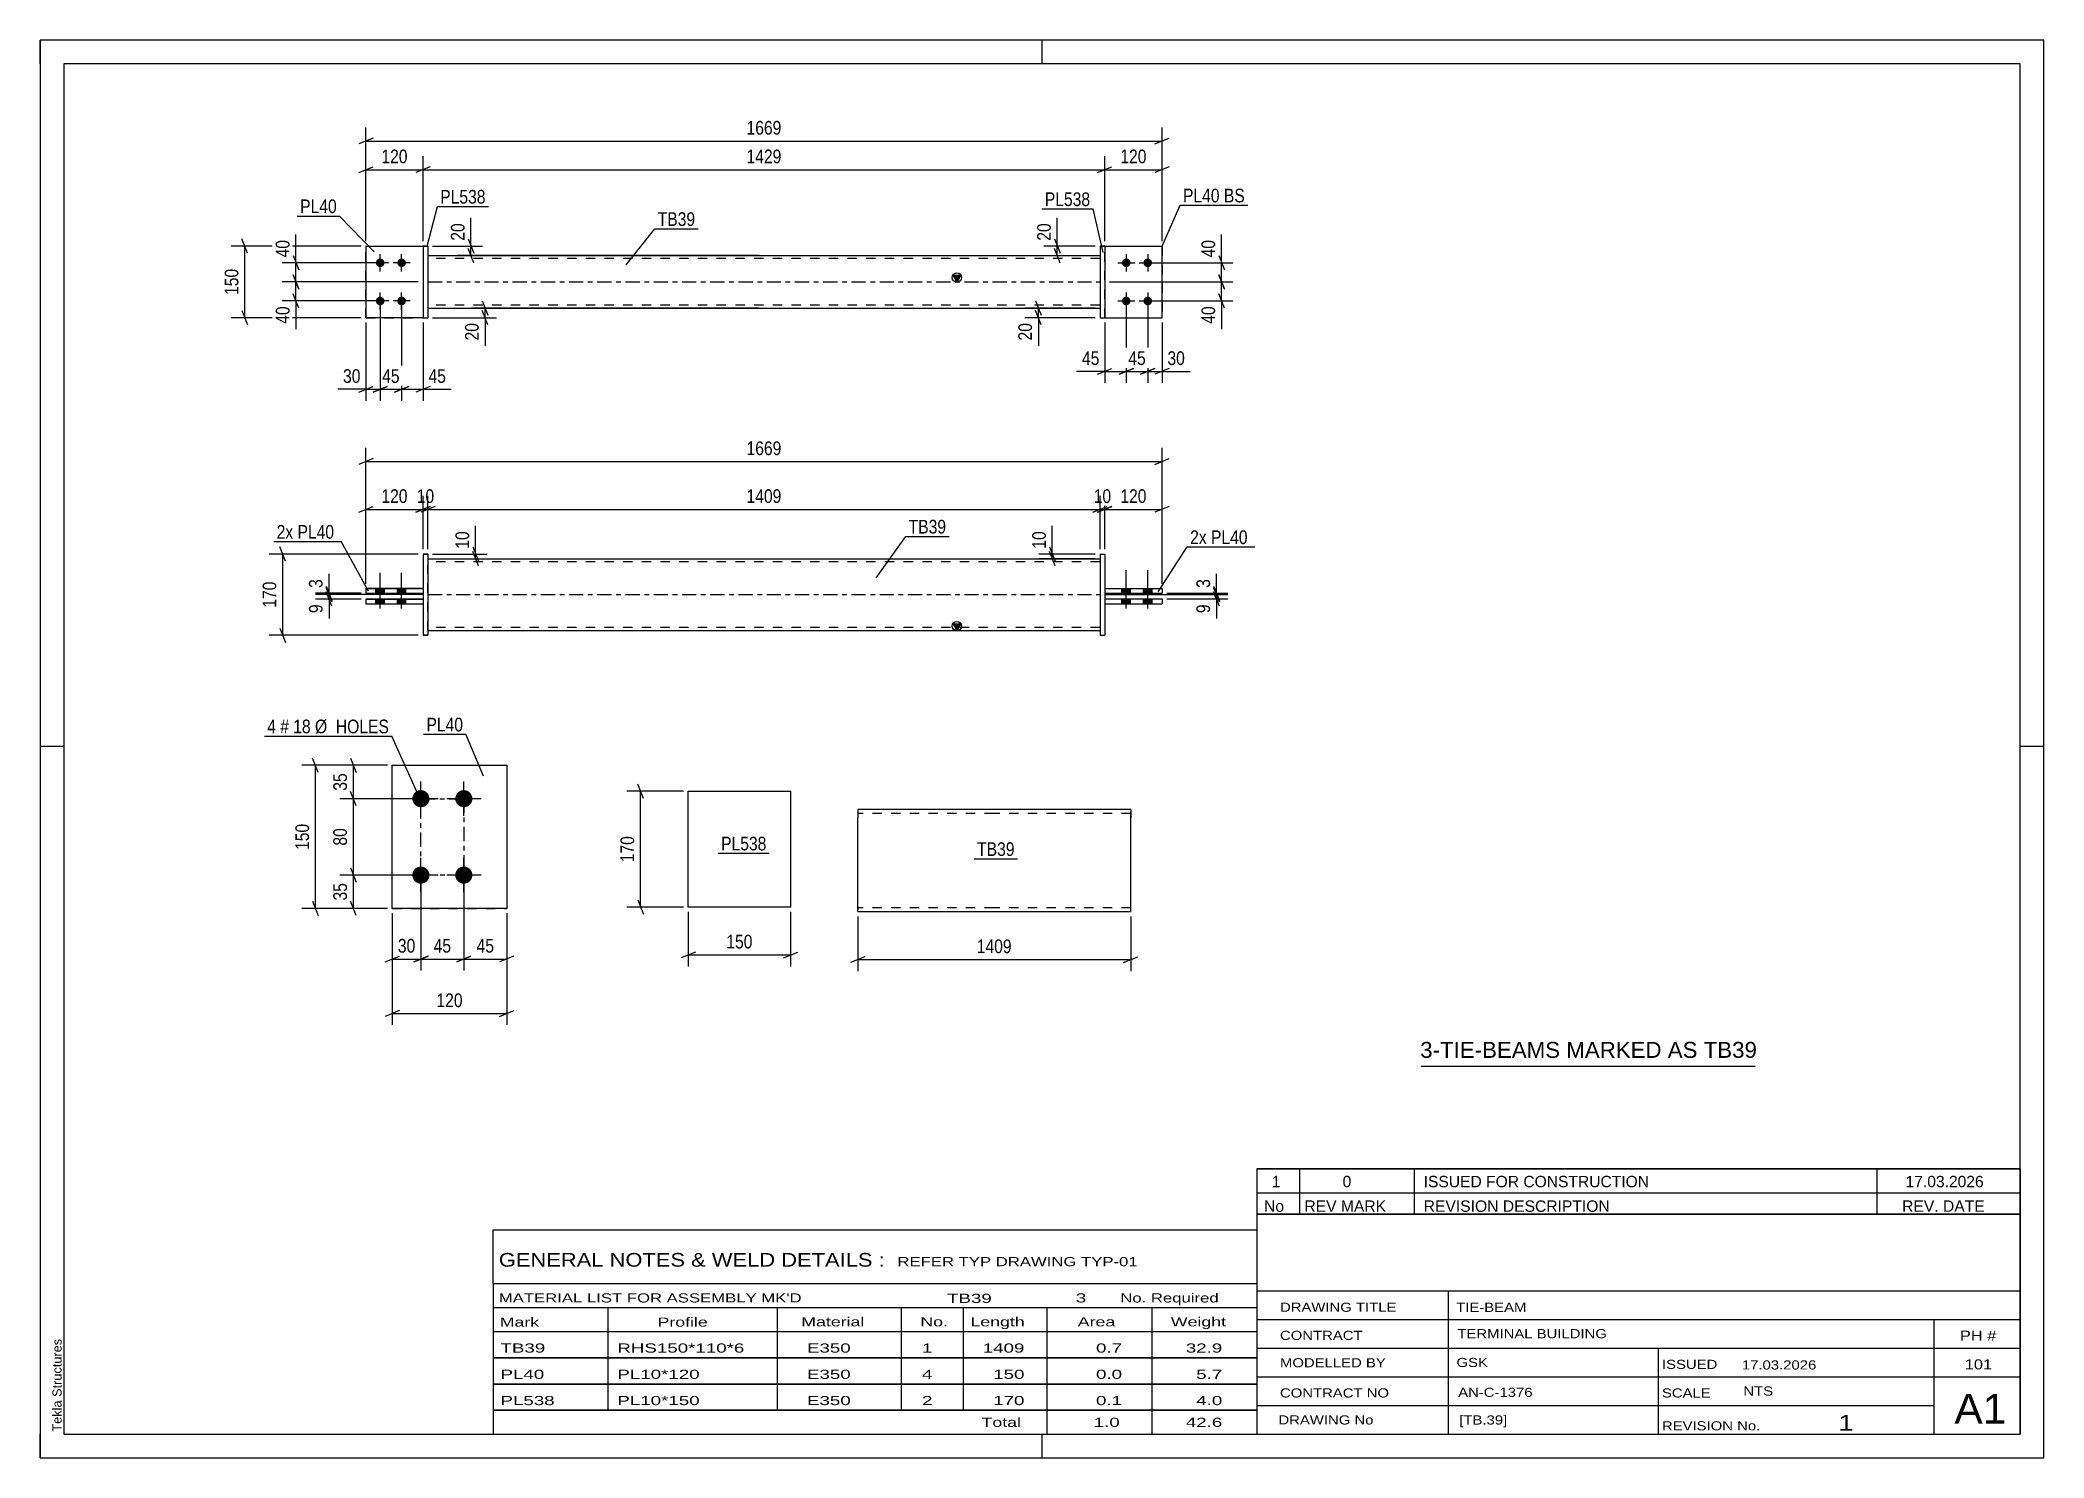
# Paper-space layout 'Layout1' of a CAD drawing. Header units: millimetres. Extents: x 0 to 420, y 0 to 297.
# The model-space entities are those that its viewports show. They can reach past a viewport. Long polylines and large blocks are cut down to what shows.
import ezdxf

# ---------------------------------------------------------------- set-up
doc = ezdxf.new("R2010")
doc.units = ezdxf.units.MM
doc.linetypes.add('DXK_LINE_DOT2', pattern=[3.9198, 1.9599, -1.9599])
doc.linetypes.add('DXK_LINE_DOT3', pattern=[5.9187, 2.979, -0.9799, 0.9799, -0.9799])
doc.layers.add('Viewport layer', color=7, linetype='Continuous', plot=False)
doc.styles.add('Arial', font='ARIAL.TTF', dxfattribs={"height": 0.2})
doc.styles.add('Arial Narrow', font='ARIALN.TTF', dxfattribs={"height": 0.2})

# ---------------------------------------------------------------- blocks, each defined once
blk = doc.blocks.new('Unknown-585763677-1163')
at = {"color": 5, "linetype": 'Continuous'}
for p, q in [((420, 297), (0, 297)), ((0, 297), (0, 0)), ((0, 292), (0, 297)), ((210, 292), (210, 297)), ((420, 0), (420, 297)), ((415, 292), (5, 292)), ((5, 292), (5, 5)), ((415, 5), (415, 292)), ((5, 149), (0, 149)), ((420, 149), (415, 149)), ((0, 0), (0, 5)), ((5, 5), (415, 5)), ((210, 0), (210, 5)), ((0, 0), (420, 0))]:
    blk.add_line(p, q, dxfattribs=at)
at = {"color": 174, "linetype": 'Continuous', "style": 'Arial'}
blk.add_text('Tekla Structures', height=1.9102, rotation=90, dxfattribs=at).set_placement((4.5, 5.5))
blk = doc.blocks.new('Bolt-585763677-2068 - 2061')
at = {"linetype": 'Continuous'}
for points in [[(70.38, 181.12), (72.18, 181.12), (72.18, 182.12), (70.38, 182.12)], [(70.38, 181.12), (72.18, 181.12), (72.18, 182.12), (70.38, 182.12)], [(74.88, 181.12), (76.68, 181.12), (76.68, 182.12), (74.88, 182.12)], [(74.88, 181.12), (76.68, 181.12), (76.68, 182.12), (74.88, 182.12)], [(70.38, 178.92), (72.18, 178.92), (72.18, 179.92), (70.38, 179.92)], [(70.38, 178.92), (72.18, 178.92), (72.18, 179.92), (70.38, 179.92)], [(74.88, 178.92), (76.68, 178.92), (76.68, 179.92), (74.88, 179.92)], [(74.88, 178.92), (76.68, 178.92), (76.68, 179.92), (74.88, 179.92)]]:
    blk.add_hatch(color=1, dxfattribs=at).paths.add_polyline_path(points)
at = {"color": 1, "linetype": 'Continuous'}
for p, q in [((71.28, 177.92), (71.28, 185.42)), ((71.28, 177.92), (71.28, 185.42)), ((75.78, 177.92), (75.78, 185.42)), ((75.78, 177.92), (75.78, 185.42)), ((70.38, 181.12), (70.38, 182.12)), ((70.38, 181.12), (70.38, 182.12)), ((72.18, 181.12), (72.18, 182.12)), ((72.18, 181.12), (72.18, 182.12)), ((74.88, 181.12), (74.88, 182.12)), ((74.88, 181.12), (74.88, 182.12)), ((76.68, 181.12), (76.68, 182.12)), ((76.68, 181.12), (76.68, 182.12)), ((70.38, 178.92), (70.38, 179.92)), ((70.38, 178.92), (70.38, 179.92)), ((72.18, 178.92), (72.18, 179.92)), ((72.18, 178.92), (72.18, 179.92)), ((74.88, 178.92), (74.88, 179.92)), ((74.88, 178.92), (74.88, 179.92)), ((76.68, 178.92), (76.68, 179.92)), ((76.68, 178.92), (76.68, 179.92))]:
    blk.add_line(p, q, dxfattribs=at)
blk = doc.blocks.new('Part-585763677-2085 - 2061')
at = {"color": 2, "linetype": 'Continuous'}
for p, q in [((222.16, 189.34), (223.16, 189.34)), ((222.16, 189.33), (222.16, 172.33)), ((222.16, 189.33), (223.16, 189.33)), ((223.16, 189.33), (223.16, 172.33)), ((222.16, 172.33), (223.16, 172.33))]:
    blk.add_line(p, q, dxfattribs=at)
at = {"color": 7, "linetype": 'DXK_LINE_DOT2'}
for p, q in [((222.16, 189.33), (222.16, 189.34)), ((222.16, 189.34), (222.16, 189.33)), ((223.16, 189.33), (223.16, 189.34)), ((223.16, 189.34), (223.16, 189.33)), ((222.16, 172.33), (222.16, 172.34)), ((222.16, 172.34), (223.16, 172.34))]:
    blk.add_line(p, q, dxfattribs=at)
blk = doc.blocks.new('Part-585763677-2077 - 2061')
at = {"color": 2, "linetype": 'Continuous'}
for p, q in [((68.28, 182.12), (80.28, 182.12)), ((80.28, 182.12), (68.28, 182.12)), ((68.28, 182.12), (68.28, 181.12)), ((68.28, 181.12), (80.28, 181.12)), ((80.28, 182.12), (80.28, 181.12))]:
    blk.add_line(p, q, dxfattribs=at)
at = {"color": 7, "linetype": 'DXK_LINE_DOT2'}
for p, q in [((68.28, 182.12), (68.28, 182.12)), ((68.28, 182.12), (68.28, 182.12)), ((68.28, 181.12), (80.28, 181.12)), ((80.28, 182.12), (80.28, 182.12))]:
    blk.add_line(p, q, dxfattribs=at)
blk = doc.blocks.new('Bolt-585763677-2069 - 2061')
at = {"linetype": 'Continuous'}
for points in [[(228.56, 182.13), (226.76, 182.13), (226.76, 181.13), (228.56, 181.13)], [(228.56, 182.13), (226.76, 182.13), (226.76, 181.13), (228.56, 181.13)], [(233.06, 182.13), (231.26, 182.13), (231.26, 181.13), (233.06, 181.13)], [(233.06, 182.13), (231.26, 182.13), (231.26, 181.13), (233.06, 181.13)], [(228.56, 179.93), (226.76, 179.93), (226.76, 178.93), (228.56, 178.93)], [(228.56, 179.93), (226.76, 179.93), (226.76, 178.93), (228.56, 178.93)], [(233.06, 179.93), (231.26, 179.93), (231.26, 178.93), (233.06, 178.93)], [(233.06, 179.93), (231.26, 179.93), (231.26, 178.93), (233.06, 178.93)]]:
    blk.add_hatch(color=1, dxfattribs=at).paths.add_polyline_path(points)
at = {"color": 1, "linetype": 'Continuous'}
for p, q in [((227.66, 177.93), (227.66, 185.93)), ((227.66, 177.93), (227.66, 185.93)), ((232.16, 177.93), (232.16, 185.93)), ((232.16, 177.93), (232.16, 185.93)), ((226.76, 181.13), (226.76, 182.13)), ((226.76, 181.13), (226.76, 182.13)), ((228.56, 181.13), (228.56, 182.13)), ((228.56, 181.13), (228.56, 182.13)), ((231.26, 181.13), (231.26, 182.13)), ((231.26, 181.13), (231.26, 182.13)), ((233.06, 181.13), (233.06, 182.13)), ((233.06, 181.13), (233.06, 182.13)), ((226.76, 178.93), (226.76, 179.93)), ((226.76, 178.93), (226.76, 179.93)), ((228.56, 178.93), (228.56, 179.93)), ((228.56, 178.93), (228.56, 179.93)), ((231.26, 178.93), (231.26, 179.93)), ((231.26, 178.93), (231.26, 179.93)), ((233.06, 178.93), (233.06, 179.93)), ((233.06, 178.93), (233.06, 179.93))]:
    blk.add_line(p, q, dxfattribs=at)
blk = doc.blocks.new('Part-585763677-2072 - 2061')
at = {"color": 2, "linetype": 'Continuous'}
for p, q in [((81.28, 189.34), (80.28, 189.34)), ((80.28, 189.33), (81.28, 189.33)), ((80.28, 189.33), (80.28, 172.33)), ((81.28, 189.33), (81.28, 172.33)), ((81.28, 172.33), (80.28, 172.33))]:
    blk.add_line(p, q, dxfattribs=at)
at = {"color": 7, "linetype": 'DXK_LINE_DOT2'}
for p, q in [((80.28, 189.34), (80.28, 189.33)), ((80.28, 189.33), (80.28, 189.34)), ((81.28, 189.34), (81.28, 189.33)), ((80.28, 172.34), (81.28, 172.34)), ((81.28, 172.33), (81.28, 172.34))]:
    blk.add_line(p, q, dxfattribs=at)
blk = doc.blocks.new('Part-585763677-2090 - 2061')
at = {"color": 2, "linetype": 'Continuous'}
for p, q in [((223.16, 182.13), (223.16, 181.13)), ((223.16, 182.13), (235.16, 182.13)), ((223.16, 182.13), (235.16, 182.13)), ((223.16, 181.13), (235.16, 181.13)), ((235.16, 182.13), (235.16, 181.13))]:
    blk.add_line(p, q, dxfattribs=at)
at = {"color": 7, "linetype": 'DXK_LINE_DOT2'}
for p, q in [((223.16, 182.13), (223.16, 182.13)), ((223.16, 182.13), (223.16, 182.13)), ((223.16, 181.13), (235.16, 181.13)), ((235.16, 182.13), (235.16, 182.13))]:
    blk.add_line(p, q, dxfattribs=at)
blk = doc.blocks.new('Part-585763677-2082 - 2061')
at = {"color": 2, "linetype": 'Continuous'}
for p, q in [((68.28, 179.92), (80.28, 179.92)), ((80.28, 179.92), (68.28, 179.92)), ((68.28, 179.92), (68.28, 178.92)), ((68.28, 178.92), (80.28, 178.92)), ((80.28, 179.92), (80.28, 178.92))]:
    blk.add_line(p, q, dxfattribs=at)
at = {"color": 7, "linetype": 'DXK_LINE_DOT2'}
for p, q in [((68.28, 179.92), (68.28, 179.92)), ((68.28, 179.92), (68.28, 179.92)), ((68.28, 178.92), (80.28, 178.92)), ((80.28, 179.92), (80.28, 179.92))]:
    blk.add_line(p, q, dxfattribs=at)
blk = doc.blocks.new('Part-585763677-2095 - 2061')
at = {"color": 2, "linetype": 'Continuous'}
for p, q in [((223.16, 179.93), (223.16, 178.93)), ((223.16, 179.93), (235.16, 179.93)), ((223.16, 179.93), (235.16, 179.93)), ((223.16, 178.93), (235.16, 178.93)), ((235.16, 179.93), (235.16, 178.93))]:
    blk.add_line(p, q, dxfattribs=at)
at = {"color": 7, "linetype": 'DXK_LINE_DOT2'}
for p, q in [((223.16, 179.93), (223.16, 179.93)), ((223.16, 179.93), (223.16, 179.93)), ((223.16, 178.93), (235.16, 178.93)), ((235.16, 179.93), (235.16, 179.93))]:
    blk.add_line(p, q, dxfattribs=at)
blk = doc.blocks.new('Part-585763677-2100 - 2061')
at = {"linetype": 'Continuous'}
blk.add_hatch(color=2, dxfattribs=at).paths.add_polyline_path([(192.16, 173.34), (191.36, 174.74), (192.96, 174.74)])
at = {"color": 2, "linetype": 'Continuous'}
for p, q in [((81.28, 188.34), (222.16, 188.34)), ((81.28, 173.34), (222.16, 173.34)), ((192.16, 173.34), (191.36, 174.74)), ((191.36, 174.74), (192.96, 174.74)), ((192.96, 174.74), (192.16, 173.34))]:
    blk.add_line(p, q, dxfattribs=at)
at = {"color": 7, "linetype": 'DXK_LINE_DOT2'}
for p, q in [((81.28, 173.34), (81.28, 188.34)), ((222.16, 187.74), (81.28, 187.74)), ((222.16, 188.34), (222.16, 173.34)), ((222.16, 173.94), (81.28, 173.94))]:
    blk.add_line(p, q, dxfattribs=at)
at = {"color": 7, "linetype": 'DXK_LINE_DOT3'}
blk.add_line((81.28, 180.84), (222.16, 180.84), dxfattribs=at)
at = {"color": 2, "linetype": 'Continuous'}
blk.add_circle((192.16, 174.24), 1, dxfattribs=at)
blk = doc.blocks.new('Bolt-585763677-1722 - 1718')
at = {"linetype": 'Continuous'}
for points in [[(71.28, 251.25), (71.47, 251.23), (71.65, 251.17), (71.81, 251.08), (71.95, 250.95), (72.06, 250.8), (72.14, 250.63), (72.18, 250.44), (72.18, 250.25), (72.14, 250.07), (72.06, 249.9), (71.95, 249.75), (71.81, 249.62), (71.65, 249.53), (71.47, 249.47), (71.28, 249.45), (71.09, 249.47), (70.92, 249.53), (70.75, 249.62), (70.61, 249.75), (70.5, 249.9), (70.43, 250.07), (70.39, 250.25), (70.39, 250.44), (70.43, 250.63), (70.5, 250.8), (70.61, 250.95), (70.75, 251.08), (70.92, 251.17), (71.09, 251.23)], [(75.78, 251.25), (75.97, 251.23), (76.15, 251.17), (76.31, 251.08), (76.45, 250.95), (76.56, 250.8), (76.64, 250.63), (76.68, 250.44), (76.68, 250.25), (76.64, 250.07), (76.56, 249.9), (76.45, 249.75), (76.31, 249.62), (76.15, 249.53), (75.97, 249.47), (75.78, 249.45), (75.59, 249.47), (75.42, 249.53), (75.25, 249.62), (75.11, 249.75), (75, 249.9), (74.93, 250.07), (74.89, 250.25), (74.89, 250.44), (74.93, 250.63), (75, 250.8), (75.11, 250.95), (75.25, 251.08), (75.42, 251.17), (75.59, 251.23)], [(71.28, 243.25), (71.47, 243.23), (71.65, 243.17), (71.81, 243.08), (71.95, 242.95), (72.06, 242.8), (72.14, 242.63), (72.18, 242.44), (72.18, 242.25), (72.14, 242.07), (72.06, 241.9), (71.95, 241.75), (71.81, 241.62), (71.65, 241.53), (71.47, 241.47), (71.28, 241.45), (71.09, 241.47), (70.92, 241.53), (70.75, 241.62), (70.61, 241.75), (70.5, 241.9), (70.43, 242.07), (70.39, 242.25), (70.39, 242.44), (70.43, 242.63), (70.5, 242.8), (70.61, 242.95), (70.75, 243.08), (70.92, 243.17), (71.09, 243.23)], [(75.78, 243.25), (75.97, 243.23), (76.15, 243.17), (76.31, 243.08), (76.45, 242.95), (76.56, 242.8), (76.64, 242.63), (76.68, 242.44), (76.68, 242.25), (76.64, 242.07), (76.56, 241.9), (76.45, 241.75), (76.31, 241.62), (76.15, 241.53), (75.97, 241.47), (75.78, 241.45), (75.59, 241.47), (75.42, 241.53), (75.25, 241.62), (75.11, 241.75), (75, 241.9), (74.93, 242.07), (74.89, 242.25), (74.89, 242.44), (74.93, 242.63), (75, 242.8), (75.11, 242.95), (75.25, 243.08), (75.42, 243.17), (75.59, 243.23)]]:
    blk.add_hatch(color=1, dxfattribs=at).paths.add_polyline_path(points)
at = {"color": 1, "linetype": 'Continuous'}
for p, q in [((71.28, 248.55), (71.28, 252.15)), ((75.78, 248.55), (75.78, 252.15)), ((73.08, 250.35), (69.48, 250.35)), ((77.58, 250.35), (73.98, 250.35)), ((71.28, 240.55), (71.28, 244.15)), ((75.78, 240.55), (75.78, 244.15)), ((73.08, 242.35), (69.48, 242.35)), ((77.58, 242.35), (73.98, 242.35))]:
    blk.add_line(p, q, dxfattribs=at)
blk = doc.blocks.new('Bolt-585763677-1723 - 1718')
at = {"linetype": 'Continuous'}
for points in [[(227.66, 251.25), (227.85, 251.23), (228.03, 251.17), (228.19, 251.08), (228.33, 250.95), (228.44, 250.8), (228.52, 250.63), (228.56, 250.44), (228.56, 250.25), (228.52, 250.07), (228.44, 249.9), (228.33, 249.75), (228.19, 249.62), (228.03, 249.53), (227.85, 249.47), (227.66, 249.45), (227.48, 249.47), (227.3, 249.53), (227.13, 249.62), (226.99, 249.75), (226.88, 249.9), (226.81, 250.07), (226.77, 250.25), (226.77, 250.44), (226.81, 250.63), (226.88, 250.8), (226.99, 250.95), (227.13, 251.08), (227.3, 251.17), (227.48, 251.23)], [(232.16, 251.25), (232.35, 251.23), (232.53, 251.17), (232.69, 251.08), (232.83, 250.95), (232.94, 250.8), (233.02, 250.63), (233.06, 250.44), (233.06, 250.25), (233.02, 250.07), (232.94, 249.9), (232.83, 249.75), (232.69, 249.62), (232.53, 249.53), (232.35, 249.47), (232.16, 249.45), (231.98, 249.47), (231.8, 249.53), (231.63, 249.62), (231.49, 249.75), (231.38, 249.9), (231.31, 250.07), (231.27, 250.25), (231.27, 250.44), (231.31, 250.63), (231.38, 250.8), (231.49, 250.95), (231.63, 251.08), (231.8, 251.17), (231.98, 251.23)], [(227.66, 243.25), (227.85, 243.23), (228.03, 243.17), (228.19, 243.08), (228.33, 242.95), (228.44, 242.8), (228.52, 242.63), (228.56, 242.44), (228.56, 242.25), (228.52, 242.07), (228.44, 241.9), (228.33, 241.75), (228.19, 241.62), (228.03, 241.53), (227.85, 241.47), (227.66, 241.45), (227.48, 241.47), (227.3, 241.53), (227.13, 241.62), (226.99, 241.75), (226.88, 241.9), (226.81, 242.07), (226.77, 242.25), (226.77, 242.44), (226.81, 242.63), (226.88, 242.8), (226.99, 242.95), (227.13, 243.08), (227.3, 243.17), (227.48, 243.23)], [(232.16, 243.25), (232.35, 243.23), (232.53, 243.17), (232.69, 243.08), (232.83, 242.95), (232.94, 242.8), (233.02, 242.63), (233.06, 242.44), (233.06, 242.25), (233.02, 242.07), (232.94, 241.9), (232.83, 241.75), (232.69, 241.62), (232.53, 241.53), (232.35, 241.47), (232.16, 241.45), (231.98, 241.47), (231.8, 241.53), (231.63, 241.62), (231.49, 241.75), (231.38, 241.9), (231.31, 242.07), (231.27, 242.25), (231.27, 242.44), (231.31, 242.63), (231.38, 242.8), (231.49, 242.95), (231.63, 243.08), (231.8, 243.17), (231.98, 243.23)]]:
    blk.add_hatch(color=1, dxfattribs=at).paths.add_polyline_path(points)
at = {"color": 1, "linetype": 'Continuous'}
for p, q in [((227.66, 252.15), (227.66, 248.55)), ((232.16, 252.15), (232.16, 248.55)), ((225.86, 250.35), (229.46, 250.35)), ((230.36, 250.35), (233.96, 250.35)), ((227.66, 244.15), (227.66, 240.55)), ((232.16, 244.15), (232.16, 240.55)), ((225.86, 242.35), (229.46, 242.35)), ((230.36, 242.35), (233.96, 242.35))]:
    blk.add_line(p, q, dxfattribs=at)
blk = doc.blocks.new('Part-585763677-1728 - 1718')
at = {"color": 2, "linetype": 'Continuous'}
for p, q in [((80.28, 253.85), (81.28, 253.85)), ((81.28, 253.85), (80.28, 253.85)), ((80.28, 253.85), (80.28, 238.85)), ((81.28, 253.85), (81.28, 238.85)), ((80.28, 238.85), (81.28, 238.85))]:
    blk.add_line(p, q, dxfattribs=at)
at = {"color": 7, "linetype": 'DXK_LINE_DOT2'}
for p, q in [((80.28, 253.85), (80.28, 253.85)), ((80.28, 253.85), (80.28, 253.85)), ((81.28, 253.85), (81.28, 253.85)), ((80.28, 238.85), (81.28, 238.85))]:
    blk.add_line(p, q, dxfattribs=at)
blk = doc.blocks.new('Part-585763677-1733 - 1718')
at = {"color": 2, "linetype": 'Continuous'}
for p, q in [((68.28, 253.85), (80.28, 253.85)), ((68.28, 253.85), (68.28, 238.85)), ((80.28, 238.85), (68.28, 238.85)), ((68.28, 238.85), (68.28, 238.85))]:
    blk.add_line(p, q, dxfattribs=at)
at = {"color": 7, "linetype": 'DXK_LINE_DOT2'}
for p, q in [((68.28, 253.85), (80.28, 253.85)), ((80.28, 253.85), (80.28, 253.85)), ((80.28, 253.85), (80.28, 238.85)), ((68.28, 238.85), (80.28, 238.85))]:
    blk.add_line(p, q, dxfattribs=at)
blk = doc.blocks.new('Part-585763677-1734 - 1718')
at = {"color": 7, "linetype": 'DXK_LINE_DOT2'}
for p, q in [((68.28, 253.85), (80.28, 253.85)), ((68.28, 253.85), (80.28, 253.85)), ((68.28, 238.85), (68.28, 253.85)), ((80.28, 253.85), (80.28, 253.85)), ((80.28, 253.85), (80.28, 238.85)), ((68.28, 238.85), (80.28, 238.85)), ((80.28, 238.85), (68.28, 238.85)), ((68.28, 238.85), (68.28, 238.85))]:
    blk.add_line(p, q, dxfattribs=at)
blk = doc.blocks.new('Part-585763677-1739 - 1718')
at = {"color": 2, "linetype": 'Continuous'}
for p, q in [((223.16, 253.85), (222.16, 253.85)), ((222.16, 253.85), (223.16, 253.85)), ((222.16, 253.85), (222.16, 238.85)), ((223.16, 253.85), (223.16, 238.85)), ((222.16, 238.85), (223.16, 238.85))]:
    blk.add_line(p, q, dxfattribs=at)
at = {"color": 7, "linetype": 'DXK_LINE_DOT2'}
for p, q in [((222.16, 253.85), (222.16, 253.85)), ((222.16, 253.85), (222.16, 253.85)), ((223.16, 253.85), (223.16, 253.85)), ((223.16, 253.85), (223.16, 253.85)), ((222.16, 238.85), (223.16, 238.85))]:
    blk.add_line(p, q, dxfattribs=at)
blk = doc.blocks.new('Part-585763677-1764 - 1718')
at = {"color": 2, "linetype": 'Continuous'}
for p, q in [((223.16, 253.85), (235.16, 253.85)), ((235.16, 253.85), (235.16, 253.85)), ((235.16, 238.85), (235.16, 253.85)), ((223.16, 238.85), (235.16, 238.85))]:
    blk.add_line(p, q, dxfattribs=at)
at = {"color": 7, "linetype": 'DXK_LINE_DOT2'}
for p, q in [((223.16, 253.85), (235.16, 253.85)), ((223.16, 238.85), (223.16, 253.85)), ((235.16, 253.85), (235.16, 253.85)), ((223.16, 238.85), (223.16, 238.85)), ((223.16, 238.85), (235.16, 238.85))]:
    blk.add_line(p, q, dxfattribs=at)
blk = doc.blocks.new('Part-585763677-1769 - 1718')
at = {"color": 7, "linetype": 'DXK_LINE_DOT2'}
for p, q in [((223.16, 253.85), (235.16, 253.85)), ((223.16, 238.85), (223.16, 253.85)), ((223.16, 253.85), (235.16, 253.85)), ((235.16, 253.85), (235.16, 253.85)), ((235.16, 253.85), (235.16, 238.85)), ((223.16, 238.85), (223.16, 238.85)), ((223.16, 238.85), (235.16, 238.85)), ((223.16, 238.85), (235.16, 238.85))]:
    blk.add_line(p, q, dxfattribs=at)
blk = doc.blocks.new('Part-585763677-1774 - 1718')
at = {"linetype": 'Continuous'}
blk.add_hatch(color=2, dxfattribs=at).paths.add_polyline_path([(192.16, 246.35), (191.36, 247.75), (192.96, 247.75)])
at = {"color": 2, "linetype": 'Continuous'}
for p, q in [((81.28, 251.85), (222.16, 251.85)), ((192.16, 246.35), (191.36, 247.75)), ((191.36, 247.75), (192.96, 247.75)), ((192.96, 247.75), (192.16, 246.35)), ((81.28, 240.85), (222.16, 240.85))]:
    blk.add_line(p, q, dxfattribs=at)
at = {"color": 7, "linetype": 'DXK_LINE_DOT2'}
for p, q in [((81.28, 251.85), (81.28, 240.85)), ((222.16, 251.25), (81.28, 251.25)), ((222.16, 251.85), (222.16, 240.85)), ((222.16, 241.45), (81.28, 241.45))]:
    blk.add_line(p, q, dxfattribs=at)
at = {"color": 7, "linetype": 'DXK_LINE_DOT3'}
blk.add_line((81.28, 246.35), (222.16, 246.35), dxfattribs=at)
at = {"color": 2, "linetype": 'Continuous'}
blk.add_circle((192.16, 247.25), 1, dxfattribs=at)
blk = doc.blocks.new('Part-585763677-1429 - 1401')
at = {"color": 2, "linetype": 'Continuous'}
for p, q in [((171.37, 135.82), (171.37, 134.1)), ((199.94, 135.82), (171.37, 135.82)), ((228.61, 135.82), (200.04, 135.82)), ((228.61, 135.82), (228.61, 135.69)), ((228.61, 135.69), (228.61, 134.1)), ((171.37, 115.45), (171.37, 134.1)), ((228.61, 114.39), (228.61, 134.1)), ((171.37, 114.52), (171.37, 115.45)), ((171.37, 114.39), (171.37, 114.52)), ((199.94, 114.39), (171.37, 114.39)), ((228.61, 114.39), (200.04, 114.39))]:
    blk.add_line(p, q, dxfattribs=at)
at = {"color": 7, "linetype": 'DXK_LINE_DOT2'}
for p, q in [((199.94, 134.96), (171.37, 134.96)), ((228.61, 134.96), (200.04, 134.96)), ((228.61, 134.1), (228.61, 135.32)), ((171.37, 115.45), (171.37, 114.89)), ((171.37, 115.25), (171.37, 115.31)), ((199.94, 115.25), (171.37, 115.25)), ((171.37, 114.39), (171.37, 114.39)), ((228.61, 115.25), (200.04, 115.25)), ((228.61, 115.25), (228.61, 115.31))]:
    blk.add_line(p, q, dxfattribs=at)
blk = doc.blocks.new('Bolt-585763677-1556 - 1494')
at = {"linetype": 'Continuous'}
for points in [[(79.82, 136.29), (79.44, 136.33), (79.09, 136.44), (78.76, 136.63), (78.48, 136.88), (78.26, 137.19), (78.11, 137.53), (78.03, 137.9), (78.03, 138.28), (78.11, 138.65), (78.26, 138.99), (78.48, 139.29), (78.76, 139.55), (79.09, 139.73), (79.44, 139.85), (79.82, 139.89), (80.19, 139.85), (80.55, 139.73), (80.88, 139.55), (81.16, 139.29), (81.38, 138.99), (81.53, 138.65), (81.61, 138.28), (81.61, 137.9), (81.53, 137.53), (81.38, 137.19), (81.16, 136.88), (80.88, 136.63), (80.55, 136.44), (80.19, 136.33)], [(88.82, 136.29), (88.44, 136.33), (88.09, 136.44), (87.76, 136.63), (87.48, 136.88), (87.26, 137.19), (87.11, 137.53), (87.03, 137.9), (87.03, 138.28), (87.11, 138.65), (87.26, 138.99), (87.48, 139.29), (87.76, 139.55), (88.09, 139.73), (88.44, 139.85), (88.82, 139.89), (89.19, 139.85), (89.55, 139.73), (89.88, 139.55), (90.16, 139.29), (90.38, 138.99), (90.53, 138.65), (90.61, 138.28), (90.61, 137.9), (90.53, 137.53), (90.38, 137.19), (90.16, 136.88), (89.88, 136.63), (89.55, 136.44), (89.19, 136.33)], [(79.82, 120.29), (79.44, 120.33), (79.09, 120.44), (78.76, 120.63), (78.48, 120.88), (78.26, 121.19), (78.11, 121.53), (78.03, 121.9), (78.03, 122.28), (78.11, 122.65), (78.26, 122.99), (78.48, 123.29), (78.76, 123.55), (79.09, 123.73), (79.44, 123.85), (79.82, 123.89), (80.19, 123.85), (80.55, 123.73), (80.88, 123.55), (81.16, 123.29), (81.38, 122.99), (81.53, 122.65), (81.61, 122.28), (81.61, 121.9), (81.53, 121.53), (81.38, 121.19), (81.16, 120.88), (80.88, 120.63), (80.55, 120.44), (80.19, 120.33)], [(88.82, 120.29), (88.44, 120.33), (88.09, 120.44), (87.76, 120.63), (87.48, 120.88), (87.26, 121.19), (87.11, 121.53), (87.03, 121.9), (87.03, 122.28), (87.11, 122.65), (87.26, 122.99), (87.48, 123.29), (87.76, 123.55), (88.09, 123.73), (88.44, 123.85), (88.82, 123.89), (89.19, 123.85), (89.55, 123.73), (89.88, 123.55), (90.16, 123.29), (90.38, 122.99), (90.53, 122.65), (90.61, 122.28), (90.61, 121.9), (90.53, 121.53), (90.38, 121.19), (90.16, 120.88), (89.88, 120.63), (89.55, 120.44), (89.19, 120.33)]]:
    blk.add_hatch(color=1, dxfattribs=at).paths.add_polyline_path(points)
at = {"color": 1, "linetype": 'Continuous'}
for p, q in [((79.82, 134.49), (79.82, 141.69)), ((88.82, 134.49), (88.82, 141.69)), ((83.42, 138.09), (76.22, 138.09)), ((92.42, 138.09), (85.22, 138.09)), ((83.42, 122.09), (76.22, 122.09)), ((79.82, 118.49), (79.82, 125.69)), ((92.42, 122.09), (85.22, 122.09)), ((88.82, 118.49), (88.82, 125.69))]:
    blk.add_line(p, q, dxfattribs=at)
blk = doc.blocks.new('Part-585763677-1571 - 1494')
at = {"color": 2, "linetype": 'Continuous'}
for p, q in [((73.82, 145.09), (97.82, 145.09)), ((73.82, 115.09), (73.82, 145.09)), ((97.82, 145.09), (97.82, 145.09)), ((97.82, 145.09), (97.82, 115.09)), ((97.82, 115.09), (73.82, 115.09)), ((73.82, 115.09), (73.82, 115.09))]:
    blk.add_line(p, q, dxfattribs=at)
at = {"color": 7, "linetype": 'DXK_LINE_DOT2'}
for p, q in [((73.82, 145.09), (97.82, 145.09)), ((73.82, 115.09), (97.82, 115.09)), ((73.82, 115.09), (73.82, 115.09))]:
    blk.add_line(p, q, dxfattribs=at)
blk = doc.blocks.new('Part-585763677-1474 - 1458')
at = {"color": 2, "linetype": 'Continuous'}
for p, q in [((135.86, 139.66), (157.29, 139.66)), ((135.86, 115.37), (135.86, 139.66)), ((157.29, 139.66), (157.29, 115.37)), ((157.29, 115.37), (135.86, 115.37))]:
    blk.add_line(p, q, dxfattribs=at)
blk = doc.blocks.new('Rectangle-585763677-1705 - 1494')
at = {"color": 1, "linetype": 'DXK_LINE_DOT3'}
blk.add_lwpolyline([(79.82, 138.09), (88.82, 138.09), (88.82, 122.09), (79.82, 122.09), (79.82, 138.09)], close=True, dxfattribs=at)
blk = doc.blocks.new('StraightDimension-585763677-2757 - 2061')
at = {"color": 7, "linetype": 'Continuous'}
for p, q in [((221.66, 198.09), (224.66, 199.29)), ((223.16, 190.33), (223.16, 201.54)), ((223.16, 198.69), (235.16, 198.69)), ((236.66, 199.29), (233.66, 198.09)), ((235.16, 183.13), (235.16, 201.54))]:
    blk.add_line(p, q, dxfattribs=at)
at = {"color": 0}
blk.add_wipeout([(232.51, 199.44), (232.51, 203.64), (225.82, 203.64), (225.82, 199.44)], dxfattribs=at)
at = {"color": 3, "style": 'Arial Narrow'}
blk.add_text('120', height=2.863, dxfattribs=at).set_placement((226.42, 200.04))
blk = doc.blocks.new('StraightDimension-585763677-2163 - 2061')
at = {"color": 7, "linetype": 'Continuous'}
for p, q in [((68.28, 183.12), (68.28, 211.57)), ((235.16, 183.13), (235.16, 211.57)), ((69.78, 209.32), (66.78, 208.12)), ((68.28, 208.72), (235.16, 208.72)), ((233.66, 208.12), (236.66, 209.32))]:
    blk.add_line(p, q, dxfattribs=at)
at = {"color": 0}
blk.add_wipeout([(155.98, 209.47), (155.98, 213.67), (147.47, 213.67), (147.47, 209.47)], dxfattribs=at)
at = {"color": 3, "style": 'Arial Narrow'}
blk.add_text('1669', height=2.863, dxfattribs=at).set_placement((148.07, 210.07))
blk = doc.blocks.new('StraightDimension-585763677-2146 - 2061')
at = {"color": 7, "linetype": 'Continuous'}
for p, q in [((223.16, 180.84), (248.97, 180.84)), ((236.16, 181.13), (248.97, 181.13)), ((245.97, 182.63), (247.17, 179.63)), ((247.17, 179.34), (245.97, 182.34)), ((246.57, 180.84), (246.57, 181.13))]:
    blk.add_line(p, q, dxfattribs=at)
at = {"color": 0}
blk.add_wipeout([(245.82, 184.68), (241.62, 184.68), (241.62, 181.66), (245.82, 181.66)], dxfattribs=at)
at = {"color": 7, "linetype": 'Continuous'}
blk.add_line((246.57, 181.13), (246.57, 185.21), dxfattribs=at)
blk.add_line((246.57, 181.13), (246.57, 185.21), dxfattribs=at)
at = {"color": 3, "style": 'Arial Narrow'}
blk.add_text('3', height=2.86, rotation=90.0002, dxfattribs=at).set_placement((245.22, 182.26))
blk = doc.blocks.new('StraightDimension-585763677-2109 - 2061')
at = {"color": 7, "linetype": 'Continuous'}
for p, q in [((79.28, 189.34), (48.01, 189.34)), ((51.46, 187.84), (50.26, 190.84)), ((50.86, 172.34), (50.86, 189.34)), ((79.28, 172.34), (48.01, 172.34)), ((50.26, 173.84), (51.46, 170.84))]:
    blk.add_line(p, q, dxfattribs=at)
at = {"color": 0}
blk.add_wipeout([(50.11, 184.18), (45.91, 184.18), (45.91, 177.49), (50.11, 177.49)], dxfattribs=at)
at = {"color": 3, "style": 'Arial Narrow'}
blk.add_text('170', height=2.863, rotation=90.0002, dxfattribs=at).set_placement((49.51, 178.09))
blk = doc.blocks.new('StraightDimension-585763677-2120 - 2061')
at = {"color": 7, "linetype": 'Continuous'}
for p, q in [((221.16, 189.34), (209.31, 189.34)), ((211.56, 190.84), (212.76, 187.84)), ((212.76, 186.84), (211.56, 189.84)), ((212.16, 188.34), (212.16, 189.34)), ((221.16, 188.34), (209.31, 188.34))]:
    blk.add_line(p, q, dxfattribs=at)
at = {"color": 0}
blk.add_wipeout([(211.41, 194.72), (207.21, 194.72), (207.21, 189.86), (211.41, 189.86)], dxfattribs=at)
at = {"color": 7, "linetype": 'Continuous'}
blk.add_line((212.16, 189.34), (212.16, 195.24), dxfattribs=at)
blk.add_line((212.16, 189.34), (212.16, 195.24), dxfattribs=at)
at = {"color": 3, "style": 'Arial Narrow'}
blk.add_text('10', height=2.863, rotation=90.0002, dxfattribs=at).set_placement((210.81, 190.46))
blk = doc.blocks.new('StraightDimension-585763677-2760 - 2061')
at = {"color": 7, "linetype": 'Continuous'}
for p, q in [((78.78, 198.09), (81.78, 199.29)), ((82.78, 199.29), (79.78, 198.09)), ((80.28, 190.34), (80.28, 201.54)), ((80.28, 198.69), (81.28, 198.69)), ((81.28, 190.33), (81.28, 201.54))]:
    blk.add_line(p, q, dxfattribs=at)
at = {"color": 0}
blk.add_wipeout([(83.21, 199.44), (83.21, 203.64), (78.35, 203.64), (78.35, 199.44)], dxfattribs=at)
at = {"color": 3, "style": 'Arial Narrow'}
blk.add_text('10', height=2.863, dxfattribs=at).set_placement((78.95, 200.04))
blk = doc.blocks.new('StraightDimension-585763677-2130 - 2061')
at = {"color": 7, "linetype": 'Continuous'}
for p, q in [((223.16, 180.84), (248.97, 180.84)), ((245.97, 182.34), (247.17, 179.34)), ((247.17, 178.43), (245.97, 181.43)), ((246.57, 179.93), (246.57, 180.84)), ((236.16, 179.93), (248.97, 179.93))]:
    blk.add_line(p, q, dxfattribs=at)
at = {"color": 0}
blk.add_wipeout([(245.82, 179.4), (241.62, 179.4), (241.62, 176.37), (245.82, 176.37)], dxfattribs=at)
at = {"color": 7, "linetype": 'Continuous'}
blk.add_line((246.57, 179.93), (246.57, 175.85), dxfattribs=at)
blk.add_line((246.57, 179.93), (246.57, 175.85), dxfattribs=at)
at = {"color": 3, "style": 'Arial Narrow'}
blk.add_text('9', height=2.86, rotation=90.0002, dxfattribs=at).set_placement((245.22, 176.97))
blk = doc.blocks.new('StraightDimension-585763677-2174 - 2061')
at = {"color": 7, "linetype": 'Continuous'}
for p, q in [((80.28, 180.84), (57.72, 180.84)), ((59.97, 182.34), (61.17, 179.34)), ((61.17, 178.42), (59.97, 181.42)), ((60.57, 179.92), (60.57, 180.84)), ((67.28, 179.92), (57.72, 179.92))]:
    blk.add_line(p, q, dxfattribs=at)
at = {"color": 0}
blk.add_wipeout([(59.82, 179.4), (55.62, 179.4), (55.62, 176.37), (59.82, 176.37)], dxfattribs=at)
at = {"color": 7, "linetype": 'Continuous'}
blk.add_line((60.57, 179.92), (60.57, 175.84), dxfattribs=at)
blk.add_line((60.57, 179.92), (60.57, 175.84), dxfattribs=at)
at = {"color": 3, "style": 'Arial Narrow'}
blk.add_text('9', height=2.86, rotation=90.0002, dxfattribs=at).set_placement((59.22, 176.97))
blk = doc.blocks.new('StraightDimension-585763677-2254 - 2061')
at = {"color": 7, "linetype": 'Continuous'}
for p, q in [((82.28, 189.33), (93.68, 189.33)), ((90.68, 190.83), (91.88, 187.83)), ((91.88, 186.84), (90.68, 189.84)), ((91.28, 188.34), (91.28, 189.33)), ((82.28, 188.34), (93.68, 188.34))]:
    blk.add_line(p, q, dxfattribs=at)
at = {"color": 0}
blk.add_wipeout([(90.53, 194.72), (86.33, 194.72), (86.33, 189.86), (90.53, 189.86)], dxfattribs=at)
at = {"color": 7, "linetype": 'Continuous'}
blk.add_line((91.28, 189.33), (91.28, 195.24), dxfattribs=at)
blk.add_line((91.28, 189.33), (91.28, 195.24), dxfattribs=at)
at = {"color": 3, "style": 'Arial Narrow'}
blk.add_text('10', height=2.863, rotation=90.0002, dxfattribs=at).set_placement((89.93, 190.46))
blk = doc.blocks.new('StraightDimension-585763677-2190 - 2061')
at = {"color": 7, "linetype": 'Continuous'}
for p, q in [((67.28, 181.12), (57.72, 181.12)), ((80.28, 180.84), (57.72, 180.84)), ((59.97, 182.62), (61.17, 179.62)), ((61.17, 179.34), (59.97, 182.34)), ((60.57, 180.84), (60.57, 181.12))]:
    blk.add_line(p, q, dxfattribs=at)
at = {"color": 0}
blk.add_wipeout([(59.82, 184.67), (55.62, 184.67), (55.62, 181.65), (59.82, 181.65)], dxfattribs=at)
at = {"color": 7, "linetype": 'Continuous'}
blk.add_line((60.57, 181.12), (60.57, 185.2), dxfattribs=at)
blk.add_line((60.57, 181.12), (60.57, 185.2), dxfattribs=at)
at = {"color": 3, "style": 'Arial Narrow'}
blk.add_text('3', height=2.86, rotation=90.0002, dxfattribs=at).set_placement((59.22, 182.25))
blk = doc.blocks.new('StraightDimension-585763677-2758 - 2061')
at = {"color": 7, "linetype": 'Continuous'}
for p, q in [((220.66, 198.09), (223.66, 199.29)), ((224.66, 199.29), (221.66, 198.09)), ((222.16, 190.34), (222.16, 201.54)), ((222.16, 198.69), (223.16, 198.69)), ((223.16, 190.33), (223.16, 201.54))]:
    blk.add_line(p, q, dxfattribs=at)
at = {"color": 0}
blk.add_wipeout([(225.09, 199.44), (225.09, 203.64), (220.24, 203.64), (220.24, 199.44)], dxfattribs=at)
at = {"color": 3, "style": 'Arial Narrow'}
blk.add_text('10', height=2.863, dxfattribs=at).set_placement((220.84, 200.04))
blk = doc.blocks.new('StraightDimension-585763677-2759 - 2061')
at = {"color": 7, "linetype": 'Continuous'}
for p, q in [((82.78, 199.29), (79.78, 198.09)), ((81.28, 190.33), (81.28, 201.54)), ((81.28, 198.69), (222.16, 198.69)), ((220.66, 198.09), (223.66, 199.29)), ((222.16, 190.34), (222.16, 201.54))]:
    blk.add_line(p, q, dxfattribs=at)
at = {"color": 0}
blk.add_wipeout([(155.98, 199.44), (155.98, 203.64), (147.47, 203.64), (147.47, 199.44)], dxfattribs=at)
at = {"color": 3, "style": 'Arial Narrow'}
blk.add_text('1409', height=2.863, dxfattribs=at).set_placement((148.07, 200.04))
blk = doc.blocks.new('StraightDimension-585763677-2761 - 2061')
at = {"color": 7, "linetype": 'Continuous'}
for p, q in [((66.78, 198.09), (69.78, 199.29)), ((68.28, 183.12), (68.28, 201.54)), ((68.28, 198.69), (80.28, 198.69)), ((81.78, 199.29), (78.78, 198.09)), ((80.28, 190.34), (80.28, 201.54))]:
    blk.add_line(p, q, dxfattribs=at)
at = {"color": 0}
blk.add_wipeout([(77.62, 199.44), (77.62, 203.64), (70.94, 203.64), (70.94, 199.44)], dxfattribs=at)
at = {"color": 3, "style": 'Arial Narrow'}
blk.add_text('120', height=2.863, dxfattribs=at).set_placement((71.54, 200.04))
blk = doc.blocks.new('StraightDimension-585763677-1979 - 1718')
at = {"color": 7, "linetype": 'Continuous'}
for p, q in [((247.03, 247.85), (248.23, 244.85)), ((224.16, 246.35), (250.03, 246.35)), ((248.23, 240.85), (247.03, 243.85)), ((247.63, 242.35), (247.63, 246.35)), ((233.16, 242.35), (250.03, 242.35))]:
    blk.add_line(p, q, dxfattribs=at)
at = {"color": 0}
blk.add_wipeout([(246.88, 241.82), (242.68, 241.82), (242.68, 236.97), (246.88, 236.97)], dxfattribs=at)
at = {"color": 7, "linetype": 'Continuous'}
blk.add_line((247.63, 242.35), (247.63, 236.44), dxfattribs=at)
blk.add_line((247.63, 242.35), (247.63, 236.44), dxfattribs=at)
at = {"color": 3, "style": 'Arial Narrow'}
blk.add_text('40', height=2.863, rotation=90.0002, dxfattribs=at).set_placement((246.28, 237.57))
blk = doc.blocks.new('StraightDimension-585763677-2033 - 1718')
at = {"color": 7, "linetype": 'Continuous'}
for p, q in [((227.66, 241.35), (227.66, 225.19)), ((223.16, 237.85), (223.16, 225.19)), ((221.66, 226.99), (224.66, 228.19)), ((223.16, 227.59), (227.66, 227.59)), ((229.16, 228.19), (226.16, 226.99))]:
    blk.add_line(p, q, dxfattribs=at)
at = {"color": 0}
blk.add_wipeout([(222.64, 228.34), (222.64, 232.54), (217.78, 232.54), (217.78, 228.34)], dxfattribs=at)
at = {"color": 7, "linetype": 'Continuous'}
blk.add_line((223.16, 227.59), (217.26, 227.59), dxfattribs=at)
blk.add_line((223.16, 227.59), (217.26, 227.59), dxfattribs=at)
at = {"color": 3, "style": 'Arial Narrow'}
blk.add_text('45', height=2.863, dxfattribs=at).set_placement((218.38, 228.94))
blk = doc.blocks.new('StraightDimension-585763677-1972 - 1718')
at = {"color": 7, "linetype": 'Continuous'}
for p, q in [((82.28, 253.85), (92.72, 253.85)), ((89.72, 255.35), (90.92, 252.35)), ((90.92, 250.35), (89.72, 253.35)), ((90.32, 251.85), (90.32, 253.85)), ((150.72, 251.85), (87.47, 251.85))]:
    blk.add_line(p, q, dxfattribs=at)
at = {"color": 0}
blk.add_wipeout([(89.57, 259.23), (85.37, 259.23), (85.37, 254.37), (89.57, 254.37)], dxfattribs=at)
at = {"color": 7, "linetype": 'Continuous'}
blk.add_line((90.32, 253.85), (90.32, 259.75), dxfattribs=at)
blk.add_line((90.32, 253.85), (90.32, 259.75), dxfattribs=at)
at = {"color": 3, "style": 'Arial Narrow'}
blk.add_text('20', height=2.863, rotation=90.0002, dxfattribs=at).set_placement((88.97, 254.97))
blk = doc.blocks.new('StraightDimension-585763677-1777 - 1718')
at = {"color": 7, "linetype": 'Continuous'}
for p, q in [((67.28, 253.85), (40.06, 253.85)), ((43.51, 252.35), (42.31, 255.35)), ((42.91, 238.85), (42.91, 253.85)), ((42.31, 240.35), (43.51, 237.35)), ((67.28, 238.85), (40.06, 238.85))]:
    blk.add_line(p, q, dxfattribs=at)
at = {"color": 0}
blk.add_wipeout([(42.16, 249.69), (37.96, 249.69), (37.96, 243.01), (42.16, 243.01)], dxfattribs=at)
at = {"color": 3, "style": 'Arial Narrow'}
blk.add_text('150', height=2.863, rotation=90.0002, dxfattribs=at).set_placement((41.56, 243.61))
blk = doc.blocks.new('StraightDimension-585763677-1797 - 1718')
at = {"color": 7, "linetype": 'Continuous'}
for p, q in [((66.78, 269.25), (69.78, 270.45)), ((68.28, 254.85), (68.28, 272.7)), ((68.28, 269.85), (80.28, 269.85)), ((81.78, 270.45), (78.78, 269.25)), ((80.28, 254.85), (80.28, 272.7))]:
    blk.add_line(p, q, dxfattribs=at)
at = {"color": 0}
blk.add_wipeout([(77.62, 270.6), (77.62, 274.8), (70.94, 274.8), (70.94, 270.6)], dxfattribs=at)
at = {"color": 3, "style": 'Arial Narrow'}
blk.add_text('120', height=2.863, dxfattribs=at).set_placement((71.54, 271.2))
blk = doc.blocks.new('StraightDimension-585763677-1816 - 1718')
at = {"color": 7, "linetype": 'Continuous'}
for p, q in [((81.78, 270.45), (78.78, 269.25)), ((80.28, 254.85), (80.28, 272.7)), ((80.28, 269.85), (223.16, 269.85)), ((221.66, 269.25), (224.66, 270.45)), ((223.16, 254.85), (223.16, 272.7))]:
    blk.add_line(p, q, dxfattribs=at)
at = {"color": 0}
blk.add_wipeout([(155.98, 270.6), (155.98, 274.8), (147.47, 274.8), (147.47, 270.6)], dxfattribs=at)
at = {"color": 3, "style": 'Arial Narrow'}
blk.add_text('1429', height=2.863, dxfattribs=at).set_placement((148.07, 271.2))
blk = doc.blocks.new('StraightDimension-585763677-1835 - 1718')
at = {"color": 7, "linetype": 'Continuous'}
for p, q in [((221.66, 269.25), (224.66, 270.45)), ((223.16, 254.85), (223.16, 272.7)), ((223.16, 269.85), (235.16, 269.85)), ((236.66, 270.45), (233.66, 269.25)), ((235.16, 254.85), (235.16, 272.7))]:
    blk.add_line(p, q, dxfattribs=at)
at = {"color": 0}
blk.add_wipeout([(232.51, 270.6), (232.51, 274.8), (225.82, 274.8), (225.82, 270.6)], dxfattribs=at)
at = {"color": 3, "style": 'Arial Narrow'}
blk.add_text('120', height=2.863, dxfattribs=at).set_placement((226.42, 271.2))
blk = doc.blocks.new('StraightDimension-585763677-1855 - 1718')
at = {"color": 7, "linetype": 'Continuous'}
for p, q in [((68.28, 254.85), (68.28, 278.7)), ((235.16, 254.85), (235.16, 278.7)), ((69.78, 276.45), (66.78, 275.25)), ((68.28, 275.85), (235.16, 275.85)), ((233.66, 275.25), (236.66, 276.45))]:
    blk.add_line(p, q, dxfattribs=at)
at = {"color": 0}
blk.add_wipeout([(155.98, 276.6), (155.98, 280.8), (147.47, 280.8), (147.47, 276.6)], dxfattribs=at)
at = {"color": 3, "style": 'Arial Narrow'}
blk.add_text('1669', height=2.863, dxfattribs=at).set_placement((148.07, 277.2))
blk = doc.blocks.new('StraightDimension-585763677-1939 - 1718')
at = {"color": 7, "linetype": 'Continuous'}
for p, q in [((53.02, 247.85), (54.22, 244.85)), ((79.28, 246.35), (50.77, 246.35)), ((54.22, 240.85), (53.02, 243.85)), ((53.62, 242.35), (53.62, 246.35)), ((70.28, 242.35), (50.77, 242.35))]:
    blk.add_line(p, q, dxfattribs=at)
at = {"color": 0}
blk.add_wipeout([(52.87, 241.82), (48.67, 241.82), (48.67, 236.97), (52.87, 236.97)], dxfattribs=at)
at = {"color": 7, "linetype": 'Continuous'}
blk.add_line((53.62, 242.35), (53.62, 236.44), dxfattribs=at)
blk.add_line((53.62, 242.35), (53.62, 236.44), dxfattribs=at)
at = {"color": 3, "style": 'Arial Narrow'}
blk.add_text('40', height=2.863, rotation=90.0002, dxfattribs=at).set_placement((52.27, 237.57))
blk = doc.blocks.new('StraightDimension-585763677-1875 - 1718')
at = {"color": 7, "linetype": 'Continuous'}
for p, q in [((75.78, 241.35), (75.78, 221.45)), ((80.28, 237.85), (80.28, 221.45)), ((74.28, 223.25), (77.28, 224.45)), ((75.78, 223.85), (80.28, 223.85)), ((81.78, 224.45), (78.78, 223.25))]:
    blk.add_line(p, q, dxfattribs=at)
at = {"color": 0}
blk.add_wipeout([(85.66, 224.6), (85.66, 228.8), (80.81, 228.8), (80.81, 224.6)], dxfattribs=at)
at = {"color": 7, "linetype": 'Continuous'}
blk.add_line((80.28, 223.85), (86.19, 223.85), dxfattribs=at)
blk.add_line((80.28, 223.85), (86.19, 223.85), dxfattribs=at)
at = {"color": 3, "style": 'Arial Narrow'}
blk.add_text('45', height=2.863, dxfattribs=at).set_placement((81.41, 225.2))
blk = doc.blocks.new('StraightDimension-585763677-1958 - 1718')
at = {"color": 7, "linetype": 'Continuous'}
for p, q in [((221.16, 240.85), (206.4, 240.85)), ((208.65, 242.35), (209.85, 239.35)), ((209.85, 237.35), (208.65, 240.35)), ((209.25, 238.85), (209.25, 240.85)), ((221.16, 238.85), (206.4, 238.85))]:
    blk.add_line(p, q, dxfattribs=at)
at = {"color": 0}
blk.add_wipeout([(208.5, 238.32), (204.3, 238.32), (204.3, 233.47), (208.5, 233.47)], dxfattribs=at)
at = {"color": 7, "linetype": 'Continuous'}
blk.add_line((209.25, 238.85), (209.25, 232.94), dxfattribs=at)
blk.add_line((209.25, 238.85), (209.25, 232.94), dxfattribs=at)
at = {"color": 3, "style": 'Arial Narrow'}
blk.add_text('20', height=2.863, rotation=90.0002, dxfattribs=at).set_placement((207.9, 234.07))
blk = doc.blocks.new('StraightDimension-585763677-1894 - 1718')
at = {"color": 7, "linetype": 'Continuous'}
for p, q in [((71.28, 241.35), (71.28, 221.45)), ((75.78, 241.35), (75.78, 221.45)), ((69.78, 223.25), (72.78, 224.45)), ((71.28, 223.85), (75.78, 223.85)), ((77.28, 224.45), (74.28, 223.25))]:
    blk.add_line(p, q, dxfattribs=at)
at = {"color": 0}
blk.add_wipeout([(75.96, 224.6), (75.96, 228.8), (71.1, 228.8), (71.1, 224.6)], dxfattribs=at)
at = {"color": 3, "style": 'Arial Narrow'}
blk.add_text('45', height=2.863, dxfattribs=at).set_placement((71.7, 225.2))
blk = doc.blocks.new('StraightDimension-585763677-1910 - 1718')
at = {"color": 7, "linetype": 'Continuous'}
for p, q in [((71.28, 241.35), (71.28, 221.45)), ((68.28, 237.85), (68.28, 221.45)), ((66.78, 223.25), (69.78, 224.45)), ((68.28, 223.85), (71.28, 223.85)), ((72.78, 224.45), (69.78, 223.25))]:
    blk.add_line(p, q, dxfattribs=at)
at = {"color": 0}
blk.add_wipeout([(67.76, 224.6), (67.76, 228.8), (62.9, 228.8), (62.9, 224.6)], dxfattribs=at)
at = {"color": 7, "linetype": 'Continuous'}
blk.add_line((68.28, 223.85), (62.38, 223.85), dxfattribs=at)
blk.add_line((68.28, 223.85), (62.38, 223.85), dxfattribs=at)
at = {"color": 3, "style": 'Arial Narrow'}
blk.add_text('30', height=2.863, dxfattribs=at).set_placement((63.5, 225.2))
blk = doc.blocks.new('StraightDimension-585763677-1930 - 1718')
at = {"color": 7, "linetype": 'Continuous'}
for p, q in [((150.72, 240.85), (90.43, 240.85)), ((92.68, 242.35), (93.88, 239.35)), ((93.88, 237.35), (92.68, 240.35)), ((93.28, 238.85), (93.28, 240.85)), ((82.28, 238.85), (95.68, 238.85))]:
    blk.add_line(p, q, dxfattribs=at)
at = {"color": 0}
blk.add_wipeout([(92.53, 238.32), (88.33, 238.32), (88.33, 233.47), (92.53, 233.47)], dxfattribs=at)
at = {"color": 7, "linetype": 'Continuous'}
blk.add_line((93.28, 238.85), (93.28, 232.94), dxfattribs=at)
blk.add_line((93.28, 238.85), (93.28, 232.94), dxfattribs=at)
at = {"color": 3, "style": 'Arial Narrow'}
blk.add_text('20', height=2.863, rotation=90.0002, dxfattribs=at).set_placement((91.93, 234.07))
blk = doc.blocks.new('StraightDimension-585763677-1948 - 1718')
at = {"color": 7, "linetype": 'Continuous'}
for p, q in [((70.28, 250.35), (50.77, 250.35)), ((53.02, 251.85), (54.22, 248.85)), ((54.22, 244.85), (53.02, 247.85)), ((53.62, 246.35), (53.62, 250.35)), ((79.28, 246.35), (50.77, 246.35))]:
    blk.add_line(p, q, dxfattribs=at)
at = {"color": 0}
blk.add_wipeout([(52.87, 255.73), (48.67, 255.73), (48.67, 250.87), (52.87, 250.87)], dxfattribs=at)
at = {"color": 7, "linetype": 'Continuous'}
blk.add_line((53.62, 250.35), (53.62, 256.25), dxfattribs=at)
blk.add_line((53.62, 250.35), (53.62, 256.25), dxfattribs=at)
at = {"color": 3, "style": 'Arial Narrow'}
blk.add_text('40', height=2.863, rotation=90.0002, dxfattribs=at).set_placement((52.27, 251.47))
blk = doc.blocks.new('StraightDimension-585763677-1965 - 1718')
at = {"color": 7, "linetype": 'Continuous'}
for p, q in [((221.16, 253.85), (210.35, 253.85)), ((212.6, 255.35), (213.8, 252.35)), ((213.8, 250.35), (212.6, 253.35)), ((213.2, 251.85), (213.2, 253.85)), ((152.72, 251.85), (215.6, 251.85))]:
    blk.add_line(p, q, dxfattribs=at)
at = {"color": 0}
blk.add_wipeout([(212.45, 259.23), (208.25, 259.23), (208.25, 254.37), (212.45, 254.37)], dxfattribs=at)
at = {"color": 7, "linetype": 'Continuous'}
blk.add_line((213.2, 253.85), (213.2, 259.75), dxfattribs=at)
blk.add_line((213.2, 253.85), (213.2, 259.75), dxfattribs=at)
at = {"color": 3, "style": 'Arial Narrow'}
blk.add_text('20', height=2.863, rotation=90.0002, dxfattribs=at).set_placement((211.85, 254.97))
blk = doc.blocks.new('StraightDimension-585763677-1988 - 1718')
at = {"color": 7, "linetype": 'Continuous'}
for p, q in [((233.16, 250.35), (250.03, 250.35)), ((247.03, 251.85), (248.23, 248.85)), ((248.23, 244.85), (247.03, 247.85)), ((247.63, 246.35), (247.63, 250.35)), ((224.16, 246.35), (250.03, 246.35))]:
    blk.add_line(p, q, dxfattribs=at)
at = {"color": 0}
blk.add_wipeout([(246.88, 255.73), (242.68, 255.73), (242.68, 250.87), (246.88, 250.87)], dxfattribs=at)
at = {"color": 7, "linetype": 'Continuous'}
blk.add_line((247.63, 250.35), (247.63, 256.25), dxfattribs=at)
blk.add_line((247.63, 250.35), (247.63, 256.25), dxfattribs=at)
at = {"color": 3, "style": 'Arial Narrow'}
blk.add_text('40', height=2.863, rotation=90.0002, dxfattribs=at).set_placement((246.28, 251.47))
blk = doc.blocks.new('StraightDimension-585763677-1998 - 1718')
at = {"color": 7, "linetype": 'Continuous'}
for p, q in [((232.16, 241.35), (232.16, 225.19)), ((235.16, 237.85), (235.16, 225.19)), ((230.66, 226.99), (233.66, 228.19)), ((232.16, 227.59), (235.16, 227.59)), ((236.66, 228.19), (233.66, 226.99))]:
    blk.add_line(p, q, dxfattribs=at)
at = {"color": 0}
blk.add_wipeout([(240.54, 228.34), (240.54, 232.54), (235.69, 232.54), (235.69, 228.34)], dxfattribs=at)
at = {"color": 7, "linetype": 'Continuous'}
blk.add_line((235.16, 227.59), (241.07, 227.59), dxfattribs=at)
blk.add_line((235.16, 227.59), (241.07, 227.59), dxfattribs=at)
at = {"color": 3, "style": 'Arial Narrow'}
blk.add_text('30', height=2.863, dxfattribs=at).set_placement((236.29, 228.94))
blk = doc.blocks.new('StraightDimension-585763677-2017 - 1718')
at = {"color": 7, "linetype": 'Continuous'}
for p, q in [((227.66, 241.35), (227.66, 225.19)), ((232.16, 241.35), (232.16, 225.19)), ((226.16, 226.99), (229.16, 228.19)), ((227.66, 227.59), (232.16, 227.59)), ((233.66, 228.19), (230.66, 226.99))]:
    blk.add_line(p, q, dxfattribs=at)
at = {"color": 0}
blk.add_wipeout([(232.34, 228.34), (232.34, 232.54), (227.49, 232.54), (227.49, 228.34)], dxfattribs=at)
at = {"color": 3, "style": 'Arial Narrow'}
blk.add_text('45', height=2.863, dxfattribs=at).set_placement((228.09, 228.94))
blk = doc.blocks.new('StraightDimension-585763677-1437 - 1401')
at = {"color": 7, "linetype": 'Continuous'}
for p, q in [((171.37, 113.39), (171.37, 101.99)), ((228.61, 113.39), (228.61, 101.99)), ((172.87, 104.99), (169.87, 103.79)), ((171.37, 104.39), (228.61, 104.39)), ((227.11, 103.79), (230.11, 104.99))]:
    blk.add_line(p, q, dxfattribs=at)
at = {"color": 0}
blk.add_wipeout([(204.25, 105.14), (204.25, 109.34), (195.73, 109.34), (195.73, 105.14)], dxfattribs=at)
at = {"color": 3, "style": 'Arial Narrow'}
blk.add_text('1409', height=2.863, dxfattribs=at).set_placement((196.33, 105.74))
blk = doc.blocks.new('StraightDimension-585763677-1620 - 1494')
at = {"color": 7, "linetype": 'Continuous'}
for p, q in [((72.82, 145.09), (54.87, 145.09)), ((58.32, 143.59), (57.12, 146.59)), ((57.72, 115.09), (57.72, 145.09)), ((72.82, 115.09), (54.87, 115.09)), ((57.12, 116.59), (58.32, 113.59))]:
    blk.add_line(p, q, dxfattribs=at)
at = {"color": 0}
blk.add_wipeout([(56.97, 133.43), (52.77, 133.43), (52.77, 126.75), (56.97, 126.75)], dxfattribs=at)
at = {"color": 3, "style": 'Arial Narrow'}
blk.add_text('150', height=2.863, rotation=90.0002, dxfattribs=at).set_placement((56.37, 127.35))
blk = doc.blocks.new('StraightDimension-585763677-1603 - 1494')
at = {"color": 7, "linetype": 'Continuous'}
for p, q in [((79.82, 121.09), (79.82, 102.1)), ((73.82, 114.09), (73.82, 102.1)), ((72.32, 103.9), (75.32, 105.1)), ((81.32, 105.1), (78.32, 103.9)), ((73.82, 104.5), (79.82, 104.5))]:
    blk.add_line(p, q, dxfattribs=at)
at = {"color": 0}
blk.add_wipeout([(79.25, 105.25), (79.25, 109.45), (74.39, 109.45), (74.39, 105.25)], dxfattribs=at)
at = {"color": 3, "style": 'Arial Narrow'}
blk.add_text('30', height=2.863, dxfattribs=at).set_placement((74.99, 105.85))
blk = doc.blocks.new('StraightDimension-585763677-1587 - 1494')
at = {"color": 7, "linetype": 'Continuous'}
for p, q in [((88.82, 121.09), (88.82, 102.1)), ((97.82, 114.09), (97.82, 102.1)), ((87.32, 103.9), (90.32, 105.1)), ((99.32, 105.1), (96.32, 103.9)), ((88.82, 104.5), (97.82, 104.5))]:
    blk.add_line(p, q, dxfattribs=at)
at = {"color": 0}
blk.add_wipeout([(95.75, 105.25), (95.75, 109.45), (90.89, 109.45), (90.89, 105.25)], dxfattribs=at)
at = {"color": 3, "style": 'Arial Narrow'}
blk.add_text('45', height=2.863, dxfattribs=at).set_placement((91.49, 105.85))
blk = doc.blocks.new('StraightDimension-585763677-1573 - 1494')
at = {"color": 7, "linetype": 'Continuous'}
for p, q in [((79.82, 121.09), (79.82, 102.1)), ((88.82, 121.09), (88.82, 102.1)), ((78.32, 103.9), (81.32, 105.1)), ((90.32, 105.1), (87.32, 103.9)), ((79.82, 104.5), (88.82, 104.5))]:
    blk.add_line(p, q, dxfattribs=at)
at = {"color": 0}
blk.add_wipeout([(86.75, 105.25), (86.75, 109.45), (81.89, 109.45), (81.89, 105.25)], dxfattribs=at)
at = {"color": 3, "style": 'Arial Narrow'}
blk.add_text('45', height=2.863, dxfattribs=at).set_placement((82.49, 105.85))
blk = doc.blocks.new('StraightDimension-585763677-1640 - 1494')
at = {"color": 7, "linetype": 'Continuous'}
for p, q in [((78.82, 122.09), (62.82, 122.09)), ((65.07, 123.59), (66.27, 120.59)), ((65.67, 115.09), (65.67, 122.09)), ((72.82, 115.09), (62.82, 115.09)), ((66.27, 113.59), (65.07, 116.59))]:
    blk.add_line(p, q, dxfattribs=at)
at = {"color": 0}
blk.add_wipeout([(64.92, 121.02), (60.72, 121.02), (60.72, 116.16), (64.92, 116.16)], dxfattribs=at)
at = {"color": 3, "style": 'Arial Narrow'}
blk.add_text('35', height=2.863, rotation=90.0002, dxfattribs=at).set_placement((64.32, 116.76))
blk = doc.blocks.new('StraightDimension-585763677-1656 - 1494')
at = {"color": 7, "linetype": 'Continuous'}
for p, q in [((72.82, 145.09), (62.82, 145.09)), ((65.07, 146.59), (66.27, 143.59)), ((65.67, 138.09), (65.67, 145.09)), ((66.27, 136.59), (65.07, 139.59)), ((78.82, 138.09), (62.82, 138.09))]:
    blk.add_line(p, q, dxfattribs=at)
at = {"color": 0}
blk.add_wipeout([(64.92, 144.02), (60.72, 144.02), (60.72, 139.16), (64.92, 139.16)], dxfattribs=at)
at = {"color": 3, "style": 'Arial Narrow'}
blk.add_text('35', height=2.863, rotation=90.0002, dxfattribs=at).set_placement((64.32, 139.76))
blk = doc.blocks.new('StraightDimension-585763677-1672 - 1494')
at = {"color": 7, "linetype": 'Continuous'}
for p, q in [((66.27, 136.59), (65.07, 139.59)), ((78.82, 138.09), (62.82, 138.09)), ((65.67, 122.09), (65.67, 138.09)), ((78.82, 122.09), (62.82, 122.09)), ((65.07, 123.59), (66.27, 120.59))]:
    blk.add_line(p, q, dxfattribs=at)
at = {"color": 0}
blk.add_wipeout([(64.92, 132.52), (60.72, 132.52), (60.72, 127.66), (64.92, 127.66)], dxfattribs=at)
at = {"color": 3, "style": 'Arial Narrow'}
blk.add_text('80', height=2.863, rotation=90.0002, dxfattribs=at).set_placement((64.32, 128.26))
blk = doc.blocks.new('StraightDimension-585763677-1686 - 1494')
at = {"color": 7, "linetype": 'Continuous'}
for p, q in [((73.82, 114.09), (73.82, 90.69)), ((97.82, 114.09), (97.82, 90.69)), ((75.32, 93.69), (72.32, 92.49)), ((73.82, 93.09), (97.82, 93.09)), ((96.32, 92.49), (99.32, 93.69))]:
    blk.add_line(p, q, dxfattribs=at)
at = {"color": 0}
blk.add_wipeout([(89.16, 93.84), (89.16, 98.04), (82.48, 98.04), (82.48, 93.84)], dxfattribs=at)
at = {"color": 3, "style": 'Arial Narrow'}
blk.add_text('120', height=2.863, dxfattribs=at).set_placement((83.08, 94.44))
blk = doc.blocks.new('StraightDimension-585763677-1476 - 1458')
at = {"color": 7, "linetype": 'Continuous'}
for p, q in [((135.86, 114.37), (135.86, 102.97)), ((157.29, 114.37), (157.29, 102.97)), ((137.36, 105.97), (134.36, 104.77)), ((135.86, 105.37), (157.29, 105.37)), ((155.79, 104.77), (158.79, 105.97))]:
    blk.add_line(p, q, dxfattribs=at)
at = {"color": 0}
blk.add_wipeout([(149.92, 106.12), (149.92, 110.32), (143.23, 110.32), (143.23, 106.12)], dxfattribs=at)
at = {"color": 3, "style": 'Arial Narrow'}
blk.add_text('150', height=2.863, dxfattribs=at).set_placement((143.83, 106.72))
blk = doc.blocks.new('StraightDimension-585763677-1481 - 1458')
at = {"color": 7, "linetype": 'Continuous'}
for p, q in [((134.86, 139.66), (123.01, 139.66)), ((126.46, 138.16), (125.26, 141.16)), ((125.86, 115.37), (125.86, 139.66)), ((134.86, 115.37), (123.01, 115.37)), ((125.26, 116.87), (126.46, 113.87))]:
    blk.add_line(p, q, dxfattribs=at)
at = {"color": 0}
blk.add_wipeout([(125.11, 130.86), (120.91, 130.86), (120.91, 124.17), (125.11, 124.17)], dxfattribs=at)
at = {"color": 3, "style": 'Arial Narrow'}
blk.add_text('170', height=2.863, rotation=90.0002, dxfattribs=at).set_placement((124.51, 124.77))
blk = doc.blocks.new('Unknown-585763677-2930')
at = {"color": 7, "linetype": 'Continuous'}
for p, q in [((255, 60.55), (415, 60.55)), ((415, 60.55), (255, 60.55)), ((255, 60.55), (255, 55.55)), ((264, 60.55), (264, 55.55)), ((288, 60.55), (288, 55.55)), ((385, 60.55), (385, 55.55)), ((415, 60.55), (415, 55.55)), ((255, 55.55), (415, 55.55)), ((255, 55.55), (255, 51.05)), ((255, 55.55), (415, 55.55)), ((264, 55.55), (264, 51.05)), ((288, 55.55), (288, 51.05)), ((385, 55.55), (385, 51.05)), ((415, 55.55), (415, 51.05)), ((415, 51.05), (255, 51.05))]:
    blk.add_line(p, q, dxfattribs=at)
at = {"color": 7, "linetype": 'Continuous', "style": 'Arial Narrow'}
for s, height, width, p in [('1', 2.39, 1.196471, (258.16, 56.7)), ('0', 2.39, 1.196471, (273, 56.7)), ('ISSUED FOR CONSTRUCTION', 2.3861, 1.196471, (290, 56.7)), ('17.03.2026', 2.386, 1.196471, (391, 56.7)), ('No', 2.386, 1.2, (256.54, 51.55)), ('REV MARK', 2.386, 1.2, (265, 51.55)), ('REVISION DESCRIPTION', 2.3861, 1.2, (290, 51.55)), ('REV. DATE', 2.386, 1.2, (390.28, 51.55))]:
    blk.add_text(s, height=height, dxfattribs=dict(at, width=width)).set_placement(p)
blk = doc.blocks.new('Unknown-585763677-2929')
at = {"color": 7, "linetype": 'Continuous'}
for p, q in [((255, 51.05), (255, 5)), ((255, 51.05), (415, 51.05)), ((415, 51), (415, 5)), ((255, 35), (415, 35)), ((295.14, 35), (295.14, 5)), ((255, 29), (415, 29)), ((397, 5.05), (397, 29.05)), ((255, 23), (415, 23)), ((339.14, 23), (339.14, 5)), ((255, 17), (415, 17)), ((255, 11), (397, 11)), ((255, 5), (415, 5))]:
    blk.add_line(p, q, dxfattribs=at)
at = {"color": 7, "style": 'Arial Narrow'}
for s, height, width, p in [('DRAWING TITLE', 1.9089, 1.425378, (259.88, 30.61)), ('TIE-BEAM', 1.909, 1.425378, (296.81, 30.59)), ('CONTRACT', 1.909, 1.425378, (259.88, 24.71)), ('TERMINAL BUILDING', 1.9089, 1.425378, (297.06, 25.07)), ('MODELLED BY', 1.9089, 1.425378, (259.88, 18.98)), ('GSK', 1.909, 1.425378, (296.88, 19.04)), ('ISSUED', 1.909, 1.425378, (339.94, 18.64)), ('17.03.2026', 1.909, 1.425378, (356.69, 18.52)), ('CONTRACT NO', 1.9089, 1.425378, (259.88, 12.66)), ('AN-C-1376', 1.909, 1.425378, (297.23, 12.78)), ('SCALE', 1.909, 1.425378, (339.94, 12.65)), ('A1', 6.204, 1.25, (401.24, 7.2)), ('DRAWING No', 1.909, 1.425378, (259.56, 7)), ('[TB.39]', 1.909, 1.425378, (297.46, 6.99)), ('1', 3.34, 1.5, (376.91, 5.68)), ('REVISION No.', 1.9089, 1.425378, (339.94, 5.77))]:
    blk.add_text(s, height=height, dxfattribs=dict(at, width=width)).set_placement(p)
at = {"color": 7, "linetype": 'Continuous', "style": 'Arial Narrow'}
for s, height, width, p in [('PH #', 2.1, 1.42538, (402.4, 24.55)), ('101', 2.1, 1.42538, (403.41, 18.55)), ('NTS', 1.909, 1.425378, (357, 13.05))]:
    blk.add_text(s, height=height, dxfattribs=dict(at, width=width)).set_placement(p)
blk = doc.blocks.new('Unknown-585763677-2931')
at = {"color": 7, "linetype": 'Continuous'}
for p, q in [((95, 47.75), (255, 47.75)), ((95, 36.5), (95, 47.75)), ((255, 47.75), (255, 36.5)), ((95, 36.5), (255, 36.5)), ((95, 36.5), (95, 31.5)), ((255, 36.5), (255, 31.5)), ((95, 31.5), (255, 31.5)), ((95, 31.5), (95, 26.5)), ((119, 31.5), (119, 26.5)), ((154.5, 31.5), (154.5, 26.5)), ((180.5, 31.5), (180.5, 26.5)), ((193.5, 31.5), (193.5, 26.5)), ((211, 31.5), (211, 26.5)), ((233, 31.5), (233, 26.5)), ((255, 31.5), (255, 26.5)), ((95, 26.5), (255, 26.5)), ((95, 26.45), (95, 21.05)), ((95, 26.45), (255, 26.45)), ((119, 26.5), (119, 21)), ((154.5, 26.5), (154.5, 21)), ((180.5, 26.5), (180.5, 21)), ((193.5, 26.5), (193.5, 21)), ((211, 26.5), (211, 21)), ((233, 26.5), (233, 21)), ((255, 26.45), (255, 21.05)), ((95, 21.05), (255, 21.05)), ((119, 21), (119, 15.5)), ((154.5, 21), (154.5, 15.5)), ((180.5, 21), (180.5, 15.5)), ((193.5, 21), (193.5, 15.5)), ((211, 21), (211, 15.5)), ((233, 21), (233, 15.5)), ((95, 20.95), (95, 15.55)), ((95, 20.95), (255, 20.95)), ((255, 20.95), (255, 15.55)), ((95, 15.55), (255, 15.55)), ((95, 15.45), (95, 10.05)), ((95, 15.45), (255, 15.45)), ((119, 15.5), (119, 10)), ((154.5, 15.5), (154.5, 10)), ((180.5, 15.5), (180.5, 10)), ((193.5, 15.5), (193.5, 10)), ((211, 15.5), (211, 10)), ((233, 15.5), (233, 10)), ((255, 15.45), (255, 10.05)), ((95, 10.05), (255, 10.05)), ((95, 10), (255, 10)), ((95, 10), (95, 5)), ((211, 10), (211, 5)), ((233, 10), (233, 5)), ((255, 10), (255, 5)), ((95, 5), (255, 5))]:
    blk.add_line(p, q, dxfattribs=at)
at = {"color": 7, "style": 'Arial Narrow'}
for s, height, width, p in [('GENERAL NOTES & WELD DETAILS :', 2.8633, 1.4, (96.15, 40.06)), ('REFER TYP DRAWING TYP-01', 1.9089, 1.6, (179.7, 40.16)), ("MATERIAL LIST FOR ASSEMBLY MK'D", 1.9089, 1.6, (96.15, 32.56)), ('TB39', 1.909, 1.794707, (190.1, 32.47)), ('3', 1.91, 1.794707, (217.08, 32.56)), ('No. Required', 1.9089, 1.6, (226.41, 32.56)), ('Mark', 1.909, 1.7, (96.34, 27.5)), ('Profile', 1.909, 1.7, (129.41, 27.5)), ('Material', 1.909, 1.7, (159.54, 27.56)), ('No.', 1.909, 1.7, (184.5, 27.56)), ('Length', 1.909, 1.7, (195, 27.56)), ('Area', 1.909, 1.7, (217.5, 27.56)), ('Weight', 1.909, 1.7, (237, 27.56))]:
    blk.add_text(s, height=height, dxfattribs=dict(at, width=width)).set_placement(p)
at = {"color": 7, "linetype": 'Continuous', "style": 'Arial Narrow'}
for s, height, width, p in [('TB39', 1.909, 1.794707, (96.5, 22.06)), ('RHS150*110*6', 1.9089, 1.794707, (121, 22.06)), ('E350', 1.909, 1.794707, (160.74, 22.06)), ('1', 1.91, 1.794707, (184.86, 22.06)), ('1409', 1.909, 1.794707, (197.58, 22.06)), ('0.7', 1.909, 1.794707, (221.32, 22.06)), ('32.9', 1.909, 1.794707, (240.14, 22.06)), ('PL40', 1.909, 1.794707, (96.5, 16.56)), ('PL10*120', 1.909, 1.794707, (121, 16.56)), ('E350', 1.909, 1.794707, (160.74, 16.56)), ('4', 1.91, 1.794707, (184.86, 16.56)), ('150', 1.909, 1.794707, (199.77, 16.56)), ('0.0', 1.909, 1.794707, (221.32, 16.56)), ('5.7', 1.909, 1.794707, (242.33, 16.56)), ('PL538', 1.909, 1.794707, (96.5, 11.06)), ('PL10*150', 1.909, 1.794707, (121, 11.06)), ('E350', 1.909, 1.794707, (160.74, 11.06)), ('2', 1.91, 1.794707, (184.86, 11.06)), ('170', 1.909, 1.794707, (199.77, 11.06)), ('0.1', 1.909, 1.794707, (221.32, 11.06)), ('4.0', 1.909, 1.794707, (242.33, 11.06)), ('Total', 1.909, 1.7, (197.33, 6.5)), ('1.0', 1.909, 1.794707, (220.83, 6.5)), ('42.6', 1.909, 1.794707, (240.14, 6.5))]:
    blk.add_text(s, height=height, dxfattribs=dict(at, width=width)).set_placement(p)
blk = doc.blocks.new('Unknown-585763677-2932')
at = {"color": 7, "linetype": 'Continuous'}
blk.add_line((289.5, 82.05), (359.5, 82.05), dxfattribs=at)
at = {"color": 7, "style": 'Arial'}
blk.add_text('3-TIE-BEAMS MARKED AS TB39', height=3.3428, dxfattribs=at).set_placement((289.27, 83.8))
blk = doc.blocks.new('MarkSet-585763677-2291 - 2061')
at = {"color": 0}
blk.add_wipeout([(53.05, 192.56), (53.05, 195.56), (49.58, 195.56), (49.58, 192.56)], dxfattribs=at)
blk.add_wipeout([(53.05, 192.56), (53.05, 195.56), (49.58, 195.56), (49.58, 192.56)], dxfattribs=at)
blk.add_wipeout([(61.62, 192.56), (61.62, 195.56), (53.95, 195.56), (53.95, 192.56)], dxfattribs=at)
blk.add_wipeout([(61.62, 192.56), (61.62, 195.56), (53.95, 195.56), (53.95, 192.56)], dxfattribs=at)
at = {"color": 30, "linetype": 'Continuous'}
for p in [(48.98, 191.96), (68.84, 181.56)]:
    blk.add_line(p, (63.12, 191.96), dxfattribs=at)
at = {"color": 3, "style": 'Arial Narrow'}
for s, p in [('2x', (49.58, 192.56)), ('PL40', (53.95, 192.56))]:
    blk.add_text(s, height=2.863, dxfattribs=at).set_placement(p)
blk = doc.blocks.new('Mark-585763677-2096 - 2061')
at = {"color": 0}
blk.add_wipeout([(189.91, 193.64), (189.91, 196.64), (182.05, 196.64), (182.05, 193.64)], dxfattribs=at)
blk.add_wipeout([(189.91, 193.64), (189.91, 196.64), (182.05, 196.64), (182.05, 193.64)], dxfattribs=at)
at = {"color": 30, "linetype": 'Continuous'}
for p, q in [((175.27, 184.36), (181.45, 193.04)), ((181.45, 193.04), (190.51, 193.04))]:
    blk.add_line(p, q, dxfattribs=at)
at = {"color": 3, "style": 'Arial Narrow'}
blk.add_text('TB39', height=2.863, dxfattribs=at).set_placement((182.05, 193.64))
blk = doc.blocks.new('MarkSet-585763677-2285 - 2061')
at = {"color": 0}
blk.add_wipeout([(244.52, 191.43), (244.52, 194.43), (241.05, 194.43), (241.05, 191.43)], dxfattribs=at)
blk.add_wipeout([(244.52, 191.43), (244.52, 194.43), (241.05, 194.43), (241.05, 191.43)], dxfattribs=at)
at = {"color": 30, "linetype": 'Continuous'}
blk.add_line((234.32, 181.41), (240.45, 190.83), dxfattribs=at)
at = {"color": 0}
blk.add_wipeout([(253.1, 191.43), (253.1, 194.43), (245.42, 194.43), (245.42, 191.43)], dxfattribs=at)
blk.add_wipeout([(253.1, 191.43), (253.1, 194.43), (245.42, 194.43), (245.42, 191.43)], dxfattribs=at)
at = {"color": 30, "linetype": 'Continuous'}
blk.add_line((240.45, 190.83), (254.6, 190.83), dxfattribs=at)
at = {"color": 3, "style": 'Arial Narrow'}
for s, p in [('2x', (241.05, 191.43)), ('PL40', (245.42, 191.43))]:
    blk.add_text(s, height=2.863, dxfattribs=at).set_placement(p)
blk = doc.blocks.new('Mark-585763677-1729 - 1718')
at = {"color": 0}
blk.add_wipeout([(62.18, 260.75), (62.18, 263.75), (54.51, 263.75), (54.51, 260.75)], dxfattribs=at)
blk.add_wipeout([(62.18, 260.75), (62.18, 263.75), (54.51, 263.75), (54.51, 260.75)], dxfattribs=at)
at = {"color": 30, "linetype": 'Continuous'}
for p in [(53.91, 260.15), (70, 252.68)]:
    blk.add_line(p, (62.78, 260.15), dxfattribs=at)
at = {"color": 3, "style": 'Arial Narrow'}
blk.add_text('PL40', height=2.863, dxfattribs=at).set_placement((54.51, 260.75))
blk = doc.blocks.new('Mark-585763677-1724 - 1718')
at = {"color": 0}
blk.add_wipeout([(93.37, 262.75), (93.37, 265.75), (83.87, 265.75), (83.87, 262.75)], dxfattribs=at)
blk.add_wipeout([(93.37, 262.75), (93.37, 265.75), (83.87, 265.75), (83.87, 262.75)], dxfattribs=at)
at = {"color": 30, "linetype": 'Continuous'}
for p, q in [((81.14, 253.85), (83.27, 262.15)), ((83.27, 262.15), (93.97, 262.15))]:
    blk.add_line(p, q, dxfattribs=at)
at = {"color": 3, "style": 'Arial Narrow'}
blk.add_text('PL538', height=2.863, dxfattribs=at).set_placement((83.87, 262.75))
blk = doc.blocks.new('Mark-585763677-1735 - 1718')
at = {"color": 0}
blk.add_wipeout([(220.09, 262.23), (220.09, 265.23), (210.59, 265.23), (210.59, 262.23)], dxfattribs=at)
blk.add_wipeout([(220.09, 262.23), (220.09, 265.23), (210.59, 265.23), (210.59, 262.23)], dxfattribs=at)
at = {"color": 30, "linetype": 'Continuous'}
for p in [(209.99, 261.63), (222.84, 252.53)]:
    blk.add_line(p, (220.69, 261.63), dxfattribs=at)
at = {"color": 3, "style": 'Arial Narrow'}
blk.add_text('PL538', height=2.863, dxfattribs=at).set_placement((210.59, 262.23))
blk = doc.blocks.new('Mark-585763677-1770 - 1718')
at = {"color": 0}
blk.add_wipeout([(137.3, 258.07), (137.3, 261.07), (129.45, 261.07), (129.45, 258.07)], dxfattribs=at)
blk.add_wipeout([(137.3, 258.07), (137.3, 261.07), (129.45, 261.07), (129.45, 258.07)], dxfattribs=at)
at = {"color": 30, "linetype": 'Continuous'}
for p, q in [((122.83, 249.94), (128.85, 257.47)), ((128.85, 257.47), (137.9, 257.47))]:
    blk.add_line(p, q, dxfattribs=at)
at = {"color": 3, "style": 'Arial Narrow'}
blk.add_text('TB39', height=2.863, dxfattribs=at).set_placement((129.45, 258.07))
blk = doc.blocks.new('MarkSet-585763677-2052 - 1718')
at = {"color": 0}
blk.add_wipeout([(247.22, 263.01), (247.22, 266.01), (239.55, 266.01), (239.55, 263.01)], dxfattribs=at)
blk.add_wipeout([(247.22, 263.01), (247.22, 266.01), (239.55, 266.01), (239.55, 263.01)], dxfattribs=at)
at = {"color": 30, "linetype": 'Continuous'}
blk.add_line((235.16, 253.85), (238.95, 262.41), dxfattribs=at)
at = {"color": 0}
blk.add_wipeout([(252.51, 263.01), (252.51, 266.01), (248.12, 266.01), (248.12, 263.01)], dxfattribs=at)
blk.add_wipeout([(252.51, 263.01), (252.51, 266.01), (248.12, 266.01), (248.12, 263.01)], dxfattribs=at)
at = {"color": 30, "linetype": 'Continuous'}
blk.add_line((238.95, 262.41), (253.11, 262.41), dxfattribs=at)
at = {"color": 3, "style": 'Arial Narrow'}
for s, p in [('PL40', (239.55, 263.01)), ('BS', (248.12, 263.01))]:
    blk.add_text(s, height=2.863, dxfattribs=at).set_placement(p)
blk = doc.blocks.new('Mark-585763677-1424 - 1401')
at = {"color": 0}
blk.add_wipeout([(204.25, 126.1), (204.25, 129.1), (196.4, 129.1), (196.4, 126.1)], dxfattribs=at)
blk.add_wipeout([(204.25, 126.1), (204.25, 129.1), (196.4, 129.1), (196.4, 126.1)], dxfattribs=at)
at = {"color": 30, "linetype": 'Continuous'}
blk.add_line((195.8, 125.5), (204.85, 125.5), dxfattribs=at)
at = {"color": 3, "style": 'Arial Narrow'}
blk.add_text('TB39', height=2.863, dxfattribs=at).set_placement((196.4, 126.1))
blk = doc.blocks.new('Mark-585763677-1567 - 1494')
at = {"color": 0}
blk.add_wipeout([(88.66, 152.18), (88.66, 155.18), (80.98, 155.18), (80.98, 152.18)], dxfattribs=at)
blk.add_wipeout([(88.66, 152.18), (88.66, 155.18), (80.98, 155.18), (80.98, 152.18)], dxfattribs=at)
at = {"color": 30, "linetype": 'Continuous'}
for p in [(80.38, 151.58), (92.92, 142.83)]:
    blk.add_line(p, (89.26, 151.58), dxfattribs=at)
at = {"color": 3, "style": 'Arial Narrow'}
blk.add_text('PL40', height=2.863, dxfattribs=at).set_placement((80.98, 152.18))
blk = doc.blocks.new('Mark-585763677-1552 - 1494')
at = {"color": 0}
blk.add_wipeout([(49.44, 151.79), (49.44, 154.79), (47.61, 154.79), (47.61, 151.79)], dxfattribs=at)
blk.add_wipeout([(49.44, 151.79), (49.44, 154.79), (47.61, 154.79), (47.61, 151.79)], dxfattribs=at)
blk.add_wipeout([(52.16, 151.79), (52.16, 154.79), (50.34, 154.79), (50.34, 151.79)], dxfattribs=at)
blk.add_wipeout([(52.16, 151.79), (52.16, 154.79), (50.34, 154.79), (50.34, 151.79)], dxfattribs=at)
at = {"color": 3, "style": 'Arial Narrow'}
blk.add_text('4', height=2.86, dxfattribs=at).set_placement((47.61, 151.79))
at = {"color": 0}
blk.add_wipeout([(56.72, 151.79), (56.72, 154.79), (53.06, 154.79), (53.06, 151.79)], dxfattribs=at)
blk.add_wipeout([(56.72, 151.79), (56.72, 154.79), (53.06, 154.79), (53.06, 151.79)], dxfattribs=at)
at = {"color": 3, "style": 'Arial Narrow'}
blk.add_text('#', height=2.86, dxfattribs=at).set_placement((50.34, 151.79))
at = {"color": 0}
blk.add_wipeout([(73.15, 151.79), (73.15, 154.79), (57.62, 154.79), (57.62, 151.79)], dxfattribs=at)
blk.add_wipeout([(73.15, 151.79), (73.15, 154.79), (57.62, 154.79), (57.62, 151.79)], dxfattribs=at)
at = {"color": 7, "linetype": 'Continuous'}
for p in [(47.01, 151.19), (79.42, 138.61)]:
    blk.add_line(p, (73.75, 151.19), dxfattribs=at)
at = {"color": 3, "style": 'Arial Narrow'}
for s, p in [('18', (53.06, 151.79)), ('Ø  HOLES', (57.62, 151.79))]:
    blk.add_text(s, height=2.863, dxfattribs=at).set_placement(p)
blk = doc.blocks.new('Mark-585763677-1470 - 1458')
at = {"color": 0}
blk.add_wipeout([(152.24, 127.26), (152.24, 130.26), (142.74, 130.26), (142.74, 127.26)], dxfattribs=at)
blk.add_wipeout([(152.24, 127.26), (152.24, 130.26), (142.74, 130.26), (142.74, 127.26)], dxfattribs=at)
at = {"color": 30, "linetype": 'Continuous'}
blk.add_line((142.14, 126.66), (152.84, 126.66), dxfattribs=at)
at = {"color": 3, "style": 'Arial Narrow'}
blk.add_text('PL538', height=2.863, dxfattribs=at).set_placement((142.74, 127.26))

msp = doc.modelspace()

# ---------------------------------------------------------------- block references
for name in ['Unknown-585763677-1163', 'Part-585763677-1733 - 1718', 'Part-585763677-1734 - 1718', 'Bolt-585763677-1722 - 1718', 'Part-585763677-1728 - 1718', 'Part-585763677-1739 - 1718', 'Part-585763677-1764 - 1718', 'Part-585763677-1769 - 1718', 'Bolt-585763677-1723 - 1718', 'Part-585763677-1774 - 1718', 'Part-585763677-2072 - 2061', 'Part-585763677-2085 - 2061', 'Bolt-585763677-2068 - 2061', 'Part-585763677-2100 - 2061', 'Bolt-585763677-2069 - 2061', 'Part-585763677-2077 - 2061', 'Part-585763677-2090 - 2061', 'Part-585763677-2082 - 2061', 'Part-585763677-2095 - 2061', 'Part-585763677-1571 - 1494', 'Bolt-585763677-1556 - 1494', 'Part-585763677-1474 - 1458', 'Rectangle-585763677-1705 - 1494', 'Part-585763677-1429 - 1401', 'Unknown-585763677-2932', 'Unknown-585763677-2930', 'Unknown-585763677-2929', 'Unknown-585763677-2931']:
    msp.add_blockref(name, (0, 0))

# ---------------------------------------------------------------- next in the draw order: block references
for name in ['StraightDimension-585763677-1972 - 1718', 'StraightDimension-585763677-1777 - 1718', 'StraightDimension-585763677-1979 - 1718', 'StraightDimension-585763677-2757 - 2061', 'StraightDimension-585763677-1620 - 1494', 'Mark-585763677-1470 - 1458', 'Mark-585763677-1424 - 1401', 'StraightDimension-585763677-1587 - 1494', 'StraightDimension-585763677-1476 - 1458', 'StraightDimension-585763677-1437 - 1401']:
    msp.add_blockref(name, (0, 0))

# ---------------------------------------------------------------- next in the draw order: block references
for name in ['StraightDimension-585763677-1797 - 1718', 'StraightDimension-585763677-1939 - 1718', 'StraightDimension-585763677-2033 - 1718', 'StraightDimension-585763677-2163 - 2061', 'StraightDimension-585763677-1656 - 1494', 'StraightDimension-585763677-1481 - 1458', 'StraightDimension-585763677-1603 - 1494']:
    msp.add_blockref(name, (0, 0))

# ---------------------------------------------------------------- next in the draw order: block references
for name in ['StraightDimension-585763677-1816 - 1718', 'StraightDimension-585763677-1875 - 1718', 'StraightDimension-585763677-1958 - 1718', 'StraightDimension-585763677-1998 - 1718', 'StraightDimension-585763677-2109 - 2061', 'StraightDimension-585763677-2146 - 2061', 'Mark-585763677-1567 - 1494', 'StraightDimension-585763677-1573 - 1494']:
    msp.add_blockref(name, (0, 0))

# ---------------------------------------------------------------- next in the draw order: block references
for name in ['StraightDimension-585763677-1835 - 1718', 'StraightDimension-585763677-1894 - 1718', 'StraightDimension-585763677-1930 - 1718', 'StraightDimension-585763677-2017 - 1718', 'StraightDimension-585763677-2760 - 2061', 'StraightDimension-585763677-2120 - 2061', 'StraightDimension-585763677-2174 - 2061', 'StraightDimension-585763677-2130 - 2061', 'StraightDimension-585763677-1640 - 1494']:
    msp.add_blockref(name, (0, 0))

# ---------------------------------------------------------------- next in the draw order: block references
for name in ['StraightDimension-585763677-1855 - 1718', 'StraightDimension-585763677-1910 - 1718', 'StraightDimension-585763677-2758 - 2061', 'StraightDimension-585763677-2254 - 2061', 'MarkSet-585763677-2285 - 2061', 'StraightDimension-585763677-1672 - 1494', 'StraightDimension-585763677-1686 - 1494']:
    msp.add_blockref(name, (0, 0))

# ---------------------------------------------------------------- next in the draw order: block references
for name in ['Mark-585763677-1770 - 1718', 'StraightDimension-585763677-1948 - 1718', 'StraightDimension-585763677-1965 - 1718', 'StraightDimension-585763677-1988 - 1718', 'StraightDimension-585763677-2759 - 2061', 'StraightDimension-585763677-2190 - 2061', 'Mark-585763677-1552 - 1494']:
    msp.add_blockref(name, (0, 0))

# ---------------------------------------------------------------- next in the draw order: block references
for name in ['Mark-585763677-1724 - 1718', 'Mark-585763677-1735 - 1718', 'MarkSet-585763677-2052 - 1718', 'Mark-585763677-1729 - 1718', 'StraightDimension-585763677-2761 - 2061', 'Mark-585763677-2096 - 2061']:
    msp.add_blockref(name, (0, 0))

# ---------------------------------------------------------------- next in the draw order: block references
msp.add_blockref('MarkSet-585763677-2291 - 2061', (0, 0))

psp = doc.layouts.get("Layout1")

# ---------------------------------------------------------------- viewports
at = {"layer": 'Viewport layer', "view_target_point": (210, 148.5)}
psp.add_viewport(center=(210, 148.5), size=(420, 297), view_center_point=(0, 0), view_height=297, dxfattribs=at)

doc.saveas('drawing.dxf')
